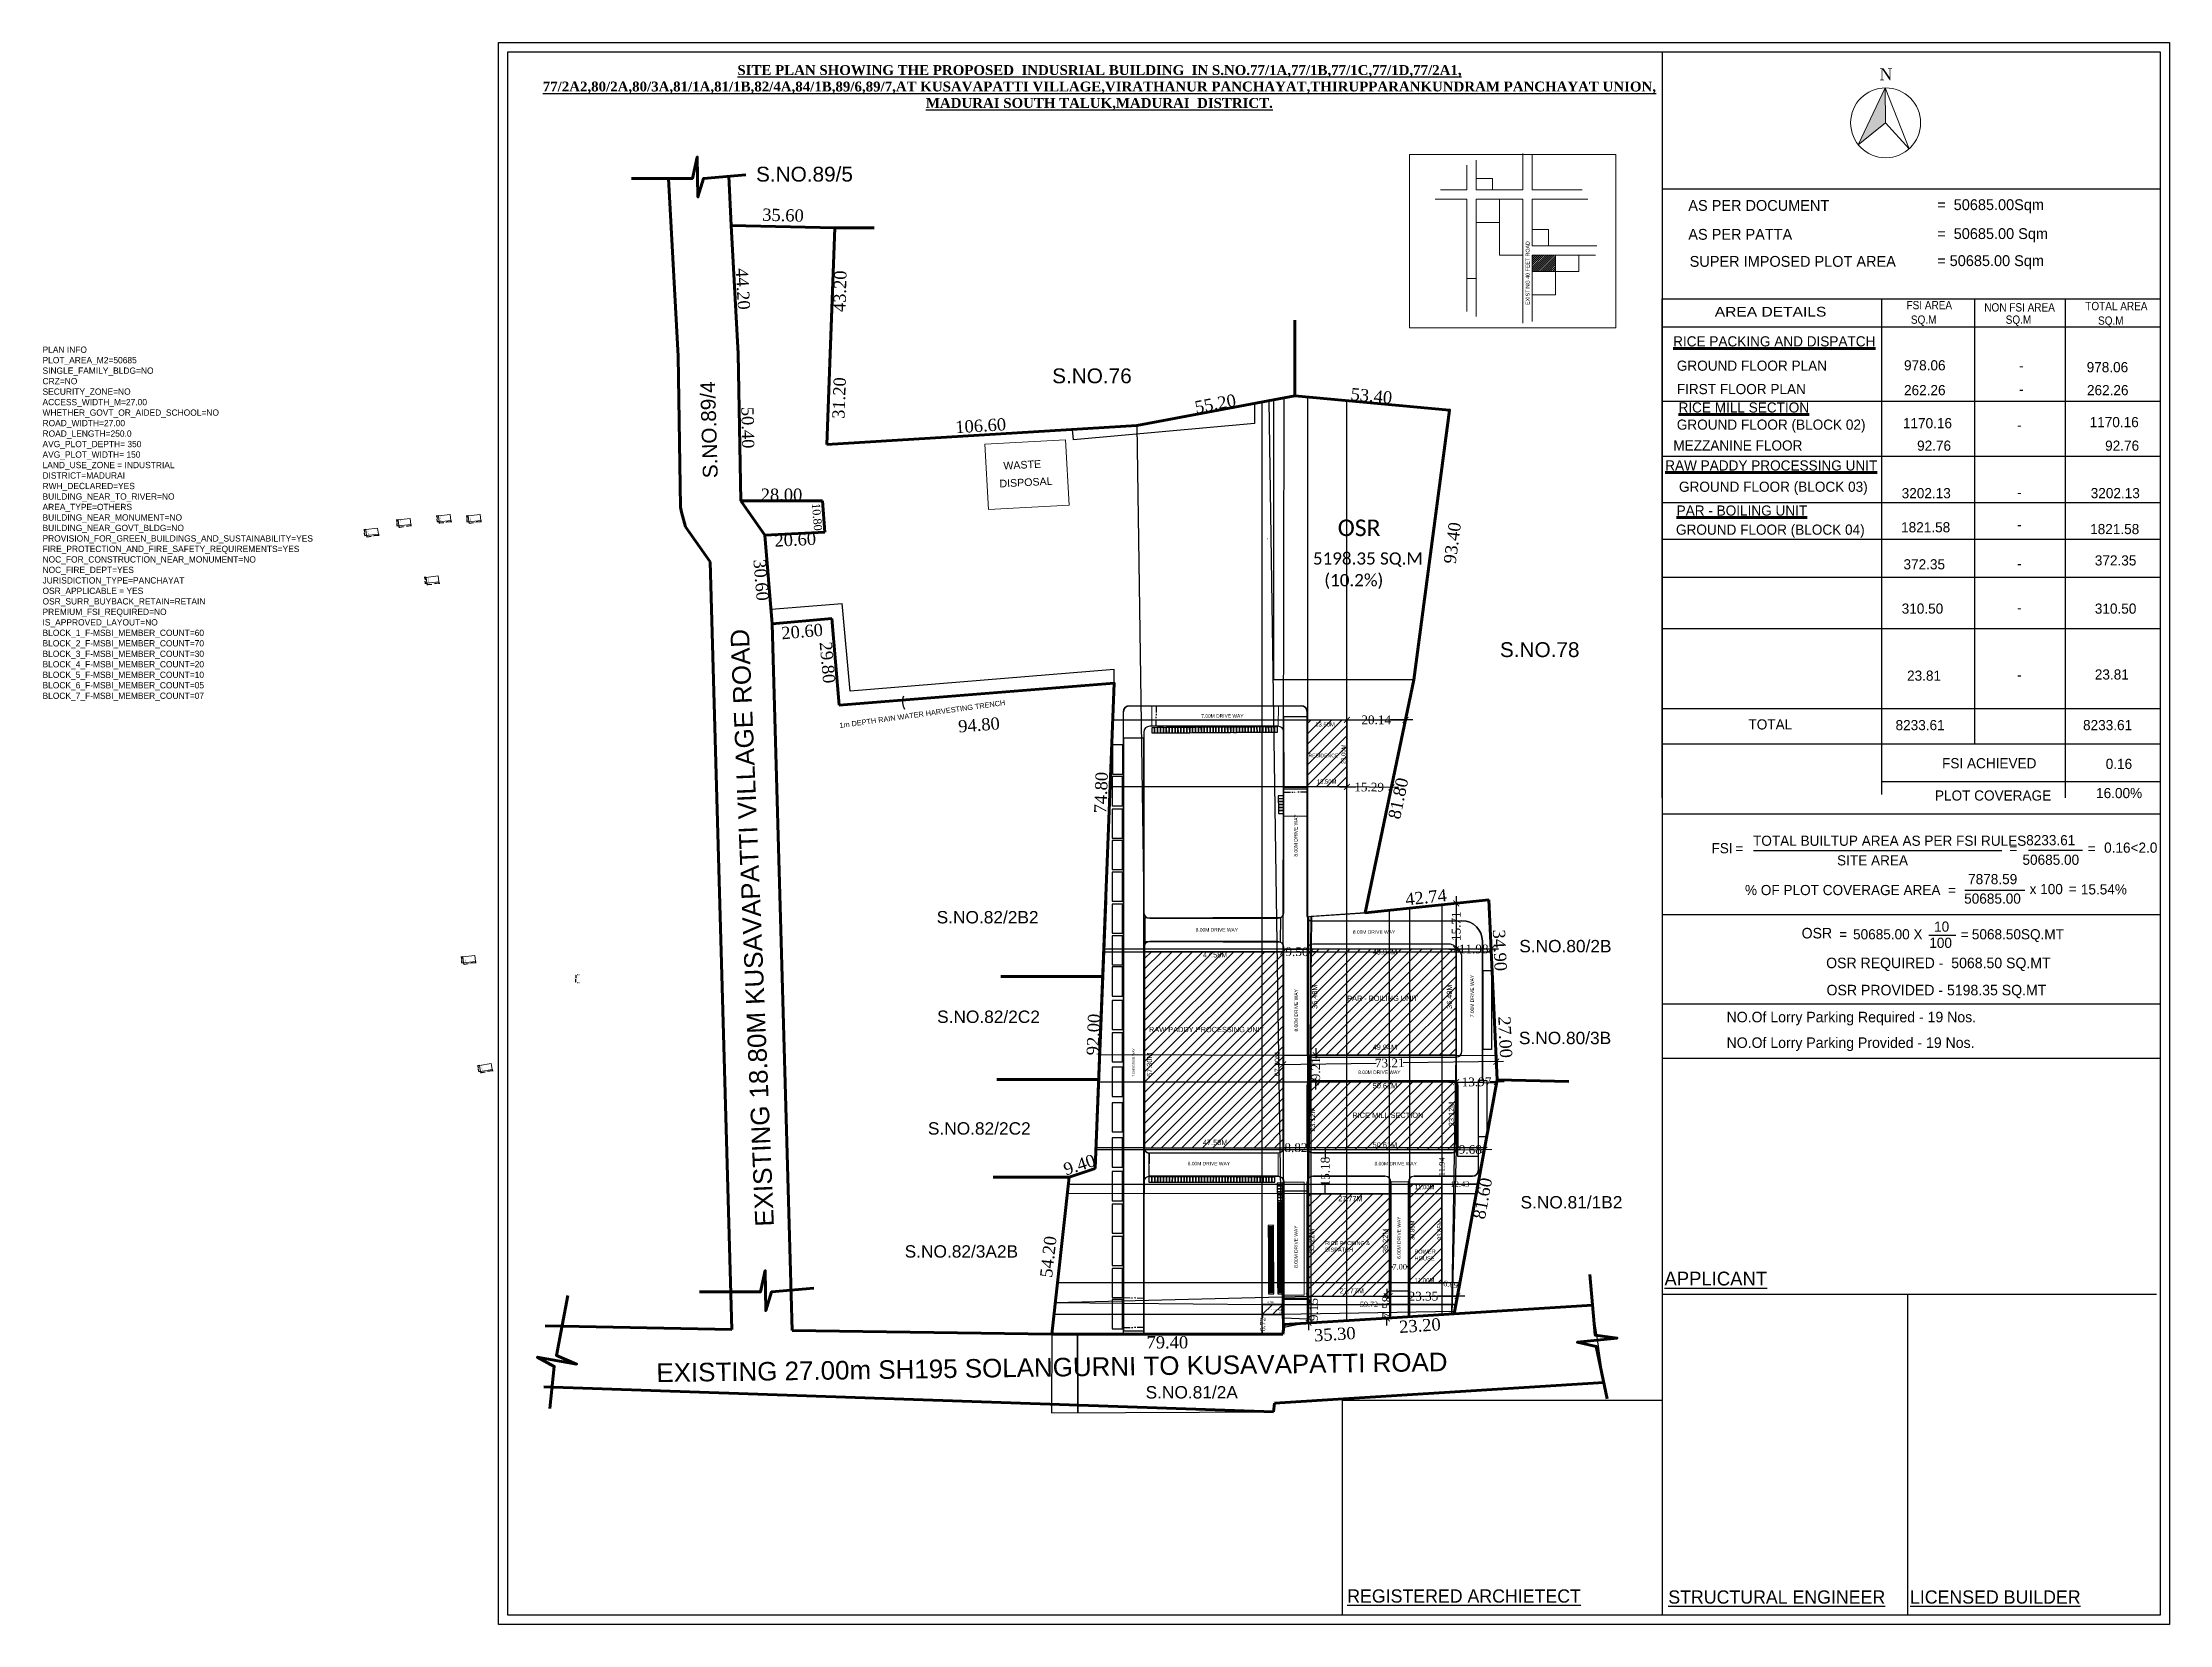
# Model space of a CAD drawing. Header units: metres. Extents: x 1422408 to 2565053, y 3723 to 80428.
# Drawn here: x 2266892 to 2267623, y 3723 to 4266 of the extents above; entities that cross this region are included whole.
import ezdxf

# ---------------------------------------------------------------- set-up
doc = ezdxf.new("R2010")
doc.units = ezdxf.units.M
doc.header["$LTSCALE"] = 3.5
doc.header["$MEASUREMENT"] = 0
doc.linetypes.add('DOT2', pattern=[0.125, 0, -0.125])
doc.linetypes.add('PHANTOM2', pattern=[1.25, 0.625, -0.125, 0.125, -0.125, 0.125, -0.125])
doc.layers.get('0').update_dxf_attribs({"linetype": 'CONTINUOUS'})
doc.layers.get('DEFPOINTS').update_dxf_attribs({"linetype": 'CONTINUOUS'})
for name, color, linetype in [('AISLE_WIDTH_2', 8, 'CONTINUOUS'), ('BLK_1_INTERNAL_VEHICULAR_ACCESS', 161, 'CONTINUOUS'), ('BLK_1_LVL_0_BLDG_FOOT_PRINT', 1, 'CONTINUOUS'), ('BLK_1_LVL_0_FRONT_SETBACK', 2, 'CONTINUOUS'), ('BLK_1_LVL_0_REAR_SETBACK', 11, 'CONTINUOUS'), ('BLK_1_LVL_0_SIDE_SETBACK1', 171, 'CONTINUOUS'), ('BLK_1_LVL_0_SIDE_SETBACK2', 102, 'CONTINUOUS'), ('BLK_2_INTERNAL_VEHICULAR_ACCESS', 161, 'CONTINUOUS'), ('BLK_2_LVL_0_BLDG_FOOT_PRINT', 1, 'CONTINUOUS'), ('BLK_2_LVL_0_FRONT_SETBACK', 2, 'CONTINUOUS'), ('BLK_2_LVL_0_REAR_SETBACK', 11, 'CONTINUOUS'), ('BLK_2_LVL_0_SIDE_SETBACK1', 171, 'CONTINUOUS'), ('BLK_2_LVL_0_SIDE_SETBACK2', 102, 'CONTINUOUS'), ('BLK_3_INTERNAL_VEHICULAR_ACCESS', 161, 'CONTINUOUS'), ('BLK_3_LVL_0_BLDG_FOOT_PRINT', 1, 'CONTINUOUS'), ('BLK_3_LVL_0_FRONT_SETBACK', 2, 'CONTINUOUS'), ('BLK_3_LVL_0_REAR_SETBACK', 11, 'CONTINUOUS'), ('BLK_3_LVL_0_SIDE_SETBACK1', 171, 'CONTINUOUS'), ('BLK_3_LVL_0_SIDE_SETBACK2', 102, 'CONTINUOUS'), ('BLK_4_INTERNAL_VEHICULAR_ACCESS', 161, 'CONTINUOUS'), ('BLK_4_LVL_0_BLDG_FOOT_PRINT', 1, 'CONTINUOUS'), ('BLK_4_LVL_0_FRONT_SETBACK', 2, 'CONTINUOUS'), ('BLK_4_LVL_0_REAR_SETBACK', 11, 'CONTINUOUS'), ('BLK_4_LVL_0_SIDE_SETBACK1', 171, 'CONTINUOUS'), ('BLK_4_LVL_0_SIDE_SETBACK2', 102, 'CONTINUOUS'), ('BLK_5_INTERNAL_VEHICULAR_ACCESS', 161, 'CONTINUOUS'), ('BLK_5_LVL_0_BLDG_FOOT_PRINT', 1, 'CONTINUOUS'), ('BLK_5_LVL_0_FRONT_SETBACK', 2, 'CONTINUOUS'), ('BLK_5_LVL_0_REAR_SETBACK', 11, 'CONTINUOUS'), ('BLK_5_LVL_0_SIDE_SETBACK1', 102, 'CONTINUOUS'), ('BLK_5_LVL_0_SIDE_SETBACK2', 102, 'CONTINUOUS'), ('BLK_5_PLANTATION_GREENSTRIP', 81, 'CONTINUOUS'), ('BLK_6_INTERNAL_VEHICULAR_ACCESS', 161, 'CONTINUOUS'), ('BLK_6_LVL_0_BLDG_FOOT_PRINT', 1, 'CONTINUOUS'), ('BLK_6_LVL_0_FRONT_SETBACK', 2, 'CONTINUOUS'), ('BLK_6_LVL_0_REAR_SETBACK', 11, 'CONTINUOUS'), ('BLK_6_LVL_0_SIDE_SETBACK1', 171, 'CONTINUOUS'), ('BLK_6_LVL_0_SIDE_SETBACK2', 102, 'CONTINUOUS'), ('BLK_6_PLANTATION_GREENSTRIP', 81, 'CONTINUOUS'), ('BLK_7_INTERNAL_VEHICULAR_ACCESS', 161, 'CONTINUOUS'), ('BLK_7_LVL_0_BLDG_FOOT_PRINT', 1, 'CONTINUOUS'), ('BLK_7_LVL_0_FRONT_SETBACK', 2, 'CONTINUOUS'), ('BLK_7_LVL_0_REAR_SETBACK', 11, 'CONTINUOUS'), ('BLK_7_LVL_0_SIDE_SETBACK1', 171, 'CONTINUOUS'), ('BLK_7_LVL_0_SIDE_SETBACK2', 102, 'CONTINUOUS'), ('CYCLE_PARKING', 250, 'CONTINUOUS'), ('DISTANCE_BLK', 238, 'CONTINUOUS'), ('DRIVE_WAY', 255, 'CONTINUOUS'), ('LORRY_PARKING', 2, 'CONTINUOUS'), ('PLOT_BOUNDARY', 70, 'CONTINUOUS'), ('ROAD_WIDTH', 233, 'CONTINUOUS'), ('RWH', 130, 'CONTINUOUS'), ('SUPER_IMPOSED', 5, 'CONTINUOUS'), ('SURRENDER_ROAD_WIDTH', 2, 'CONTINUOUS')]:
    doc.layers.add(name, color=color, linetype=linetype)
for name, color, linetype, lineweight in [('BLK_1_DA_RAMP_1', 1, 'CONTINUOUS', 0), ('BLK_2_DA_RAMP_1', 1, 'CONTINUOUS', 0), ('BLK_3_DA_RAMP_1', 1, 'CONTINUOUS', 0), ('BLK_4_DA_RAMP_1', 1, 'CONTINUOUS', 0), ('BLK_5_DA_RAMP_1', 1, 'CONTINUOUS', 0), ('BLK_6_DA_RAMP_1', 1, 'CONTINUOUS', 0), ('BLK_7_DA_RAMP_1', 1, 'CONTINUOUS', 0), ('ELECTRICAL_ROOM', 7, 'CONTINUOUS', 0), ('FMB_OR_PLR', 70, 'CONTINUOUS', 0), ('LOCATION_PLAN', 7, 'CONTINUOUS', 0), ('NORTH_DIRECTION', 7, 'CONTINUOUS', 0), ('OSR_PLAN', 7, 'CONTINUOUS', 0), ('SPECIAL_PARKING', 175, 'CONTINUOUS', 0), ('TWO_WHEELER_DRIVE_WAY', 6, 'CONTINUOUS', 9), ('WASTE_DISPOSAL', 7, 'CONTINUOUS', 0)]:
    doc.layers.add(name, color=color, linetype=linetype, lineweight=lineweight)
doc.layers.add('PLAN_INFO', color=1, linetype='CONTINUOUS', plot=False)
doc.layers.add('TWO_WHEELER_PARKING', color=2, linetype='CONTINUOUS', plot=False)
doc.styles.add('ANAND', font='times.ttf')
doc.styles.add('ATT', font='swissck.ttf', dxfattribs={"height": 12})
doc.styles.add('BOLD', font='GOTHIC.TTF', dxfattribs={"height": 8.5})
doc.styles.add('NAME', font='times.ttf')
doc.styles.add('ROOM TEXT 10.5', font='swisse.ttf')
doc.styles.add('sar dim', font='GOTHIC.TTF', dxfattribs={"height": 0.75})
doc.styles.add('style1', font='arial.ttf', dxfattribs={"height": 0.28})
doc.styles.add('THIN', font='GOTHIC.TTF', dxfattribs={"height": 1})
doc.styles.add('thin2', font='arial.ttf', dxfattribs={"height": 0.3})
doc.dimstyles.new('Copy of Standard', dxfattribs={"dimscale": 0.7, "dimtxt": 2.35, "dimasz": 0.05, "dimexe": 0.08, "dimexo": 0.0125, "dimgap": 0.05, "dimtad": 0, "dimzin": 0, "dimdsep": 46, "dimtxsty": 'NAME', "dimcen": 0, "dimse1": 1, "dimse2": 1, "dimsd1": 1, "dimsd2": 1, "dimadec": 0, "dimazin": 0, "dimtfac": 1, "dimtofl": 0, "dimtmove": 0, "dimatfit": 3, "dimldrblk": 'CLOSEDBLANK', "dimfxl": 0, "dimtolj": 1, "dimtzin": 0, "dimarcsym": 0})
doc.dimstyles.get("Standard").update_dxf_attribs({"dimtxt": 0.18, "dimasz": 0.18, "dimexe": 0.18, "dimexo": 0.0625, "dimgap": 0.09, "dimtad": 0, "dimtih": 1, "dimtoh": 1, "dimdec": 4, "dimzin": 0, "dimdsep": 46, "dimtxsty": 'Standard', "dimcen": 0.09, "dimadec": 0, "dimazin": 0, "dimtfac": 1, "dimtdec": 4, "dimtofl": 0, "dimtmove": 0, "dimatfit": 3, "dimfxl": 0, "dimtolj": 1, "dimtzin": 0, "dimarcsym": 0})
doc.dimstyles.new('STANDARD$0', dxfattribs={"dimtxt": 0.25, "dimasz": 0.1, "dimexe": 2, "dimexo": 2, "dimgap": 0, "dimtad": 0, "dimzin": 0, "dimdsep": 46, "dimtxsty": 'ANAND', "dimcen": 0.0625, "dimdle": 2.5, "dimse1": 1, "dimse2": 1, "dimclrd": 2, "dimclre": 9, "dimadec": 0, "dimazin": 0, "dimtfac": 1, "dimtix": 1, "dimtofl": 0, "dimtmove": 2, "dimatfit": 3, "dimldrblk": 'OBLIQUE', "dimfxl": 0, "dimtolj": 1, "dimtzin": 0, "dimarcsym": 0})

msp = doc.modelspace()

# ---------------------------------------------------------------- texts
at = {"lineweight": 60, "style": 'THIN'}
for s, height, p in [('AS PER DOCUMENT', 3.7224046, (2267457.40063, 4208.5053)), ('=  50685.00Sqm    ', 3.7224046, (2267542.85097, 4208.75247)), ('AS PER PATTA', 3.7224046, (2267457.40063, 4198.5753)), ('=  50685.00 Sqm    ', 3.7224046, (2267542.85097, 4198.82247)), ('SUPER IMPOSED PLOT AREA', 3.7224046, (2267457.86564, 4189.28523)), ('= 50685.00 Sqm     ', 3.7224046, (2267542.85097, 4189.5324)), ('%%URICE PACKING AND DISPATCH', 3.488031, (2267452.18604, 4161.94714)), ('GROUND FLOOR PLAN', 3.488031, (2267453.44961, 4153.59086)), ('978.06', 3.488031, (2267531.46535, 4153.72393)), ('978.06', 3.488031, (2267594.17131, 4153.09021)), ('FIRST FLOOR PLAN', 3.488031, (2267453.44961, 4145.56574)), ('262.26', 3.488031, (2267531.46535, 4145.19587)), ('-', 3.48803, (2267570.93894, 4153.60891)), ('262.26', 3.488031, (2267594.28262, 4145.19587)), ('%%URICE MILL SECTION', 3.488031, (2267454.03584, 4139.24694)), ('-', 3.48803, (2267570.93894, 4145.552)), ('GROUND FLOOR (BLOCK 02)', 3.488031, (2267453.44961, 4133.35185)), ('1170.16', 3.488031, (2267531.08227, 4133.84945)), ('-', 3.48803, (2267570.25293, 4133.2147)), ('1170.16', 3.488031, (2267595.20013, 4134.21283)), ('MEZZANINE FLOOR ', 3.488031, (2267452.25981, 4126.2056)), ('92.76', 3.488031, (2267535.95474, 4126.12974)), ('92.76', 3.488031, (2267600.52034, 4126.12974)), ('%%URAW PADDY PROCESSING UNIT', 3.488031, (2267449.46286, 4119.33376)), ('GROUND FLOOR (BLOCK 03)', 3.488031, (2267454.20278, 4112.02945)), ('3202.13', 3.488031, (2267530.66325, 4109.81555)), ('-', 3.48803, (2267570.25293, 4110.11174)), ('3202.13', 3.488031, (2267595.57189, 4109.84682)), ('%%UPAR - BOILING UNIT', 3.488031, (2267453.38943, 4103.85537)), ('GROUND FLOOR (BLOCK 04)', 3.488031, (2267453.1662, 4097.2934)), ('1821.58', 3.488031, (2267530.46306, 4098.1153)), ('-', 3.48803, (2267570.25293, 4099.07784)), ('1821.58', 3.488031, (2267595.3717, 4097.4967)), ('372.35', 3.488031, (2267596.97925, 4086.73718)), ('372.35', 3.488031, (2267531.28683, 4085.39623)), ('-', 3.48803, (2267570.25293, 4085.69242)), ('310.50', 3.488031, (2267530.66325, 4070.18605)), ('-', 3.48803, (2267570.25293, 4070.48224)), ('310.50', 3.488031, (2267596.97925, 4070.17521)), ('23.81', 3.488031, (2267532.50838, 4047.16575)), ('-', 3.48803, (2267570.25293, 4047.46194)), ('23.81', 3.488031, (2267596.97925, 4047.57174)), ('TOTAL', 3.488031, (2267478.04977, 4030.42211)), ('8233.61', 3.488031, (2267528.56257, 4030.18706)), ('8233.61', 3.488031, (2267592.93441, 4030.18706)), ('FSI ACHIEVED', 3.488031, (2267544.53234, 4017.09601)), ('0.16', 3.488031, (2267600.7255, 4016.8684)), ('PLOT COVERAGE', 3.488031, (2267542.08584, 4006.01342)), ('16.00%%%', 3.488031, (2267597.40826, 4006.84587)), ('FSI', 3.488031, (2267465.35995, 3987.9189)), ('=', 3.48803, (2267473.59468, 3987.86238)), ('TOTAL BUILTUP AREA AS PER FSI RULES', 3.488031, (2267479.61722, 3990.47866)), ('=', 3.48803, (2267567.66915, 3987.86238)), ('50685.00', 3.488031, (2267572.14273, 3983.94589)), ('8233.61', 3.488031, (2267573.41054, 3990.67352)), ('=', 3.48803, (2267594.50403, 3987.86238)), ('0.16<2.0', 3.488031, (2267600.17104, 3988.10407)), ('SITE AREA', 3.488031, (2267508.47346, 3983.75104)), ('7878.59', 3.488031, (2267553.47501, 3977.30789)), ('% OF PLOT COVERAGE AREA  = ', 3.488031, (2267476.85629, 3973.54841)), ('50685.00', 3.488031, (2267552.12727, 3970.61481)), ('x 100', 3.488031, (2267574.59368, 3973.89359)), ('=', 3.48803, (2267587.97688, 3973.94685)), ('15.54%%%  ', 3.488031, (2267592.18461, 3973.77735)), ('OSR ', 3.613883, (2267496.32099, 3958.6798)), ('=', 3.48803, (2267509.22179, 3958.36025)), ('50685.00 X   ', 3.488031, (2267513.96525, 3958.36025)), (' 100', 3.488031, (2267538.84311, 3955.43442)), (' 10', 3.488031, (2267540.49555, 3960.9958)), ('=', 3.48803, (2267550.90997, 3958.29438)), ('5068.50SQ.MT  ', 3.488031, (2267554.75731, 3958.36025)), ('OSR REQUIRED -  5068.50 SQ.MT', 3.6138829, (2267504.72882, 3948.46236)), ('OSR PROVIDED - 5198.35 SQ.MT', 3.6138829, (2267504.86695, 3939.13378)), ('NO.Of Lorry Parking Required - 19 Nos.', 3.6138829, (2267470.53832, 3929.88573)), ('NO.Of Lorry Parking Provided - 19 Nos.', 3.6138829, (2267470.53832, 3921.08233))]:
    msp.add_text(s, height=height, dxfattribs=at).set_placement(p)
for s, height, style, width, p in [('FSI AREA', 2.853844, 'THIN', 0.9, (2267532.31959, 4174.70982)), ('TOTAL AREA', 2.853844, 'THIN', 0.9, (2267593.69792, 4174.38031)), ('AREA DETAILS', 3.3294841, 'BOLD', 1.2, (2267466.49391, 4172.20342)), ('SQ.M', 2.853844, 'THIN', 0.9, (2267533.83332, 4169.72448)), ('NON FSI AREA', 2.8538435, 'THIN', 0.9, (2267559.02534, 4173.93578)), ('SQ.M', 2.853844, 'THIN', 0.9, (2267566.37307, 4169.72448)), ('SQ.M', 2.853844, 'THIN', 0.9, (2267598.08148, 4169.39497))]:
    msp.add_text(s, height=height, dxfattribs=dict(style=style, width=width)).set_placement(p)
at = {"ltscale": 0.22, "style": 'ROOM TEXT 10.5'}
for s, height, rotation, p in [('1m DEPTH RAIN WATER HARVESTING TRENCH ', 1.8, 7.92242914, (2267166.08383, 4030.89033)), ('23.00M', 1.44, 90, (2267339.75178, 4018.55226)), ('8.00M DRIVE WAY', 1.2, 90, (2267323.22433, 3986.76185)), ('7.00M DRIVE WAY', 1.2, 90, (2267383.76927, 3931.62219)), ('8.00M DRIVE WAY', 1.2, 90, (2267323.34042, 3926.71364)), ('36.48M', 1.8, 90, (2267330.03014, 3934.46885)), ('36.48M', 1.8, 90, (2267376.27734, 3934.46885)), ('7.00M DRIVE WAY', 0.8, 90, (2267267.33562, 3911.24005)), ('67.30M', 1.8, 90, (2267273.29437, 3911.1269)), ('67.30M', 1.8, 90, (2267317.18135, 3911.29941)), ('23.12M', 1.8, 90, (2267329.25067, 3892.32012)), ('23.12M', 1.8, 90, (2267376.97159, 3894.22905)), ('8.00M DRIVE WAY', 1.2, 90, (2267323.27984, 3845.57152)), ('35.22M', 1.8, 90, (2267328.94497, 3850.6519)), ('35.22M', 1.8, 90, (2267354.29175, 3850.6519)), ('6.00M DRIVE WAY', 1.2, 90, (2267358.64455, 3848.64854)), ('33.85M', 1.44, 90, (2267363.38014, 3855.09353)), ('33.85M', 1.44, 90, (2267372.7101, 3855.14132)), ('3.51M', 0.6, 90, (2267317.6256, 3829.95488))]:
    msp.add_text(s, height=height, rotation=rotation, dxfattribs=at).set_placement(p)
for s, height, p in [('7.00M DRIVE WAY', 1.2, (2267290.16258, 4034.48559)), ('13.50M', 1.44, (2267329.3227, 4031.44851)), ('13.50M', 1.44, (2267329.87317, 4011.81755)), ('8.00M DRIVE WAY', 1.2, (2267288.26672, 3961.02963)), ('8.00M DRIVE WAY', 1.2, (2267342.21893, 3960.26624)), ('47.58M', 1.8, (2267290.75813, 3952.14325)), ('49.94M', 1.8, (2267349.03473, 3953.15488)), ('49.94M', 1.8, (2267349.03473, 3920.43202)), ('8.00M DRIVE WAY', 1.2, (2267344.05924, 3912.13729)), ('50.61M', 1.8, (2267349.03473, 3907.20425)), ('47.58M', 1.8, (2267290.75813, 3887.72717)), ('50.61M', 1.8, (2267349.03473, 3886.89124)), ('8.00M DRIVE WAY', 1.2, (2267285.51534, 3880.76553)), ('8.00M DRIVE WAY', 1.2, (2267349.66967, 3880.76553)), ('11.00M', 1.44, (2267363.52188, 3872.57765)), ('27.77M', 1.8, (2267337.18577, 3868.43268)), ('11.00M', 1.44, (2267363.48268, 3840.59802)), ('6.79M', 0.6, (2267312.89973, 3833.42179)), ('27.77M', 1.8, (2267337.67276, 3836.77826))]:
    msp.add_text(s, height=height, dxfattribs=at).set_placement(p)
at = {"ltscale": 0.1, "style": 'ROOM TEXT 10.5'}
for s, p in [('PAR - BOILING UNIT', (2267340.24997, 3937.21214)), ('RAW PADDY PROCESSING UNIT', (2267272.20515, 3926.49297)), ('RICE MILL SECTION', (2267342.05891, 3897.06319))]:
    msp.add_text(s, height=1.8144, dxfattribs=at).set_placement(p)
at = {"style": 'sar dim'}
for s, height, p in [('%%UAPPLICANT', 4.7460659, (2267449.20647, 3839.51661)), ('%%UREGISTERED ARCHIETECT', 4.5562232, (2267340.28898, 3730.61189)), ('%%USTRUCTURAL ENGINEER', 4.5562232, (2267450.53056, 3730.26773)), ('%%ULICENSED BUILDER', 4.5562232, (2267533.52092, 3730.26776))]:
    msp.add_text(s, height=height, dxfattribs=at).set_placement(p)
at = {"color": 50, "ltscale": 0.05, "style": 'ATT'}
msp.add_text('SECURITY ROOM', height=0.36, rotation=0.4003359, dxfattribs=at).set_placement((2267312.69256, 3830.96535))
at = {"insert": (2267048.96614, 4258.53833), "char_height": 3.38800926, "attachment_point": 1, "style": 'thin2'}
msp.add_mtext_dynamic_manual_height_columns('\\A1;{\\fTimes New Roman|b1|i0|c0|p18;\\W9.14977;\\L       \\W1;SITE PLAN SHOWING THE PROPOSED  INDUSRIAL BUILDING  IN S.NO.77/1A,77/1B,77/1C,77/1D,77/2A1,\\P\\W5.89968;  \\W1;77/2A2,80/2A,80/3A,81/1A,81/1B,82/4A,84/1B,89/6,89/7,AT KUSAVAPATTI VILLAGE,VIRATHANUR PANCHAYAT,THIRUPPARANKUNDRAM PANCHAYAT UNION,\\P\\W9.55229;            \\W1;MADURAI SOUTH TALUK,MADURAI  DISTRICT.}', width=403.7350015, gutter_width=2.5, heights=[473.14022], dxfattribs=at)
at = {"lineweight": 60, "ltscale": 0.5, "attachment_point": 1, "style": 'ROOM TEXT 10.5'}
for s, insert, char_height in [('S.NO.89/5', (2267137.30836, 4223.65006), 5.1), ('S.NO.76', (2267238.97939, 4154.40336), 5.1), ('S.NO.78', (2267392.71508, 4060.3851), 5.1), ('S.NO.82/2B2', (2267199.32743, 3968.09078), 4.25), ('S.NO.80/2B', (2267399.35535, 3958.15913), 4.25), ('S.NO.82/2C2', (2267199.47356, 3933.91271), 4.25), ('S.NO.80/3B', (2267399.23842, 3926.62603), 4.25), ('S.NO.82/2C2', (2267196.30299, 3895.56329), 4.25), ('S.NO.81/1B2', (2267399.78616, 3870.21277), 4.25), ('S.NO.82/3A2B', (2267188.3428, 3853.33352), 4.25), ('S.NO.81/2A', (2267271.06326, 3804.95915), 4.25)]:
    msp.add_mtext_dynamic_manual_height_columns(s, width=24.2129338, gutter_width=42.5, heights=[0], dxfattribs=dict(at, insert=insert, char_height=char_height))
for s, width, insert, char_height, rotation in [('S.NO.89/4', 24.2129338, (2267119.0768, 4116.6183), 5.1, 91.67311876), ('WASTE ', 24.2129338, (2267222.15088, 4122.27426), 2.6112, 2.94293329), ('DISPOSAL ', 24.2129338, (2267220.80851, 4116.13123), 2.6112, 2.94293329), ('EXISTING 18.80M KUSAVAPATTI VILLAGE ROAD', 288.3383208, (2267137.08409, 3859.60628), 6.375, 92.40820796), ('EXISTING 27.00m SH195 SOLANGURNI TO KUSAVAPATTI ROAD', 382.2465563, (2267103.02806, 3812.72543), 6.375, 0.79746447)]:
    msp.add_mtext_dynamic_manual_height_columns(s, width=width, gutter_width=42.5, heights=[0], dxfattribs=dict(at, insert=insert, char_height=char_height, rotation=rotation))
at = {"lineweight": 20, "attachment_point": 1}
for s, insert, char_height, width in [('\\A1;{\\fCalibri|b0|i0|c0|p34;OSR}', (2267337.01825, 4102.50045), 5.6778374, 16.9499864), ('\\A1;{\\fCalibri|b0|i0|c0|p34;5198.35 SQ.M}', (2267328.51275, 4091.2428), 4.2, 66.2533233), ('\\A1;{\\fCalibri|b0|i0|c0|p34;(10.2%)}', (2267332.42269, 4083.78811), 4.2, 66.2533233)]:
    msp.add_mtext(s, dxfattribs=dict(at, insert=insert, char_height=char_height, width=width))
at = {"ltscale": 0.05, "attachment_point": 1, "style": 'ROOM TEXT 10.5'}
for s, insert, char_height, width in [('RESIDENCE', (2267326.96481, 4022.09823), 1.26, 14.8363083), ('RICE PACKING & \\PDISPATCH', (2267332.67699, 3854.74631), 1.3608, 28.4921525), ('POWER\\PHOUSE', (2267363.38321, 3851.83142), 1.386, 16.3199391)]:
    msp.add_mtext(s, dxfattribs=dict(at, insert=insert, char_height=char_height, width=width))
at = {"layer": 'BLK_1_DA_RAMP_1', "color": 7, "insert": (2267043.27189, 3914.15318), "char_height": 0.2, "width": 2.4, "attachment_point": 2, "rotation": 279.68051374}
msp.add_mtext('SLOPE=1IN12', dxfattribs=at)
at = {"layer": 'BLK_2_DA_RAMP_1', "color": 7, "insert": (2267037.54309, 3951.43118), "char_height": 0.2, "width": 2.4, "attachment_point": 2, "rotation": 276.59845958}
msp.add_mtext('SLOPE=1IN12', dxfattribs=at)
at = {"layer": 'BLK_3_DA_RAMP_1', "color": 7, "insert": (2267024.98275, 4081.7308), "char_height": 0.2, "width": 2.4, "attachment_point": 2, "rotation": 276.59845958}
msp.add_mtext('SLOPE=1IN12', dxfattribs=at)
at = {"layer": 'BLK_4_DA_RAMP_1', "color": 7, "insert": (2267004.21129, 4098.16074), "char_height": 0.2, "width": 2.4, "attachment_point": 2, "rotation": 276.59845958}
msp.add_mtext('SLOPE=1IN12', dxfattribs=at)
at = {"layer": 'BLK_5_DA_RAMP_1', "color": 7, "insert": (2267015.3496, 4101.44138), "char_height": 0.2, "width": 2.4, "attachment_point": 2, "rotation": 276.59845958}
msp.add_mtext('SLOPE=1IN12', dxfattribs=at)
at = {"layer": 'BLK_6_DA_RAMP_1', "color": 7, "insert": (2267029.1377, 4102.87193), "char_height": 0.2, "width": 2.4, "attachment_point": 2, "rotation": 276.59845958}
msp.add_mtext('SLOPE=1IN12', dxfattribs=at)
at = {"layer": 'BLK_7_DA_RAMP_1', "color": 7, "insert": (2267039.38039, 4102.85425), "char_height": 0.2, "width": 2.4, "attachment_point": 2, "rotation": 276.59845958}
msp.add_mtext('SLOPE=1IN12', dxfattribs=at)
at = {"layer": 'LOCATION_PLAN', "style": 'sar dim'}
msp.add_text('EXISTING 40 FEET ROAD', height=1.3130179, rotation=90, dxfattribs=at).set_placement((2267402.89104, 4176.21399))
at = {"layer": 'NORTH_DIRECTION', "lineweight": 25, "insert": (2267523.05476, 4257.41976), "char_height": 4.053888, "attachment_point": 1, "rotation": 359.96798402, "style": 'style1'}
msp.add_mtext_dynamic_manual_height_columns('{\\fTimes New Roman|b0|i0|c0|p18;N}', width=35.6239018, gutter_width=1000, heights=[0], dxfattribs=at)
at = {"layer": 'PLAN_INFO', "insert": (2266892.3136, 4161.91552), "char_height": 2.16, "width": 88.3137849, "attachment_point": 1}
msp.add_mtext('PLAN INFO\\PPLOT_AREA_M2=50685\\PSINGLE_FAMILY_BLDG=NO\\PCRZ=NO\\PSECURITY_ZONE=NO\\PACCESS_WIDTH_M=27.00\\PWHETHER_GOVT_OR_AIDED_SCHOOL=NO\\PROAD_WIDTH=27.00\\PROAD_LENGTH=250.0\\PAVG_PLOT_DEPTH= 350\\PAVG_PLOT_WIDTH= 150\\PLAND_USE_ZONE = INDUSTRIAL\\PDISTRICT=MADURAI\\PRWH_DECLARED=YES\\PBUILDING_NEAR_TO_RIVER=NO\\PAREA_TYPE=OTHERS\\PBUILDING_NEAR_MONUMENT=NO\\PBUILDING_NEAR_GOVT_BLDG=NO\\PPROVISION_FOR_GREEN_BUILDINGS_AND_SUSTAINABILITY=YES\\PFIRE_PROTECTION_AND_FIRE_SAFETY_REQUIREMENTS=YES\\PNOC_FOR_CONSTRUCTION_NEAR_MONUMENT=NO\\PNOC_FIRE_DEPT=YES\\PJURISDICTION_TYPE=PANCHAYAT\\POSR_APPLICABLE = YES\\POSR_SURR_BUYBACK_RETAIN=RETAIN\\PPREMIUM_FSI_REQUIRED=NO{\\Fstandard|c0;\\P}IS_APPROVED_LAYOUT=NO{\\Fstandard|c0;\\P}BLOCK_1_F-MSBI_MEMBER_COUNT=60\\PBLOCK_2_F-MSBI_MEMBER_COUNT=70\\PBLOCK_3_F-MSBI_MEMBER_COUNT=30\\PBLOCK_4_F-MSBI_MEMBER_COUNT=20\\PBLOCK_5_F-MSBI_MEMBER_COUNT=10\\PBLOCK_6_F-MSBI_MEMBER_COUNT=05\\PBLOCK_7_F-MSBI_MEMBER_COUNT=07', dxfattribs=at)

# ---------------------------------------------------------------- blocks, each defined once
blk = doc.blocks.new('*D647')
at = {"layer": 'DEFPOINTS', "color": 0, "ltscale": 0.5}
for p in [(2267254.99, 3971.65), (2267257.37, 3971.55), (2267253.76, 3879.62)]:
    blk.add_point(p, dxfattribs=at)
at = {"color": 0, "lineweight": 70, "ltscale": 0.5, "insert": (2267253.18, 3925.68), "char_height": 4.2, "attachment_point": 5, "rotation": 87.7483, "style": 'NAME'}
blk.add_mtext('\\A1;92.00', dxfattribs=at)
blk = doc.blocks.new('_ClosedBlank')
at = {"color": 0, "linetype": 'ByBlock', "lineweight": -2}
for p, q in [((-1, 0), (0, 0)), ((0, 0), (-1, 0)), ((-1, 0), (-1, 0))]:
    blk.add_line(p, q, dxfattribs=at)
blk = doc.blocks.new('*D697')
at = {"layer": 'DEFPOINTS', "color": 0, "ltscale": 0.5}
for p in [(2267353.88, 3828.24), (2267377.03, 3829.82), (2267377.26, 3826.54)]:
    blk.add_point(p, dxfattribs=at)
at = {"color": 0, "lineweight": 70, "ltscale": 0.5, "insert": (2267365.25, 3825.72), "char_height": 4.2, "attachment_point": 5, "rotation": 3.91704, "style": 'NAME'}
blk.add_mtext('\\A1;23.20', dxfattribs=at)
blk = doc.blocks.new('*D648')
at = {"layer": 'DEFPOINTS', "color": 0, "ltscale": 0.5}
for p in [(2267391.79, 3910.08), (2267394.19, 3909.64), (2267377.03, 3829.82)]:
    blk.add_point(p, dxfattribs=at)
at = {"color": 0, "lineweight": 70, "ltscale": 0.5, "insert": (2267386.8, 3869.42), "char_height": 4.2, "attachment_point": 5, "rotation": 79.58238, "style": 'NAME'}
blk.add_mtext('\\A1;81.60', dxfattribs=at)
blk = doc.blocks.new('*D649')
at = {"layer": 'DEFPOINTS', "color": 0, "ltscale": 0.5}
for p in [(2267390.53, 3937.05), (2267393.94, 3937.21), (2267391.79, 3910.08)]:
    blk.add_point(p, dxfattribs=at)
at = {"color": 0, "lineweight": 70, "ltscale": 0.5, "insert": (2267394.52, 3924.78), "char_height": 4.2, "attachment_point": 5, "rotation": 272.65809, "style": 'NAME'}
blk.add_mtext('\\A1;27.00', dxfattribs=at)
blk = doc.blocks.new('*D650')
at = {"layer": 'DEFPOINTS', "color": 0, "ltscale": 0.5}
for p in [(2267353.88, 3828.24), (2267318.65, 3826.17), (2267354.14, 3823.83)]:
    blk.add_point(p, dxfattribs=at)
at = {"color": 0, "lineweight": 70, "ltscale": 0.5, "insert": (2267336.03, 3822.76), "char_height": 4.2, "attachment_point": 5, "rotation": 3.3572, "style": 'NAME'}
blk.add_mtext('\\A1;35.30', dxfattribs=at)
blk = doc.blocks.new('*D651')
at = {"layer": 'DEFPOINTS', "color": 0, "ltscale": 0.5}
for p in [(2267128.92, 4207.47), (2267128.82, 4203.63), (2267164.4, 4202.66)]:
    blk.add_point(p, dxfattribs=at)
at = {"color": 0, "lineweight": 70, "ltscale": 0.5, "insert": (2267146.57, 4206.99), "char_height": 4.2, "attachment_point": 5, "rotation": 358.44556, "style": 'NAME'}
blk.add_mtext('\\A1;35.60', dxfattribs=at)
blk = doc.blocks.new('*D652')
at = {"layer": 'DEFPOINTS', "color": 0, "ltscale": 0.5}
for p in [(2267128.82, 4203.63), (2267131.2, 4159.49), (2267133.96, 4159.64)]:
    blk.add_point(p, dxfattribs=at)
at = {"color": 0, "lineweight": 70, "ltscale": 0.5, "insert": (2267132.77, 4181.71), "char_height": 4.2, "attachment_point": 5, "rotation": 273.08753, "style": 'NAME'}
blk.add_mtext('\\A1;44.20', dxfattribs=at)
blk = doc.blocks.new('*D653')
at = {"layer": 'DEFPOINTS', "color": 0, "ltscale": 0.5}
for p in [(2267163.97, 4202.68), (2267166.74, 4202.6), (2267162.8, 4159.49)]:
    blk.add_point(p, dxfattribs=at)
at = {"color": 0, "lineweight": 70, "ltscale": 0.5, "insert": (2267166.15, 4180.89), "char_height": 4.2, "attachment_point": 5, "rotation": 88.44556, "style": 'NAME'}
blk.add_mtext('\\A1;43.20', dxfattribs=at)
blk = doc.blocks.new('*D654')
at = {"layer": 'DEFPOINTS', "color": 0, "ltscale": 0.5}
for p in [(2267131.2, 4159.37), (2267132.07, 4108.98), (2267134.88, 4109.03)]:
    blk.add_point(p, dxfattribs=at)
at = {"color": 0, "lineweight": 70, "ltscale": 0.5, "insert": (2267134.45, 4134.08), "char_height": 4.2, "attachment_point": 5, "rotation": 270.9952, "style": 'NAME'}
blk.add_mtext('\\A1;50.40', dxfattribs=at)
blk = doc.blocks.new('*D698')
at = {"layer": 'DEFPOINTS', "color": 0, "ltscale": 0.5}
for p in [(2267132.07, 4110.99), (2267132.07, 4108.98), (2267160.07, 4108.98)]:
    blk.add_point(p, dxfattribs=at)
at = {"color": 0, "lineweight": 70, "ltscale": 0.5, "insert": (2267146.05, 4110.99), "char_height": 4.2, "attachment_point": 5, "style": 'NAME'}
blk.add_mtext('\\A1;28.00', dxfattribs=at)
blk = doc.blocks.new('*D655')
at = {"layer": 'DEFPOINTS', "color": 0, "ltscale": 0.5}
for p in [(2267162.8, 4159.49), (2267166.43, 4159.36), (2267161.64, 4128.31)]:
    blk.add_point(p, dxfattribs=at)
at = {"color": 0, "lineweight": 70, "ltscale": 0.5, "insert": (2267165.87, 4144.23), "char_height": 4.2, "attachment_point": 5, "rotation": 87.86919, "style": 'NAME'}
blk.add_mtext('\\A1;31.20', dxfattribs=at)
blk = doc.blocks.new('*D699')
at = {"layer": 'DEFPOINTS', "color": 0, "ltscale": 0.5}
for p in [(2267267.85, 4137.96), (2267268.04, 4134.77), (2267161.64, 4128.31)]:
    blk.add_point(p, dxfattribs=at)
at = {"color": 0, "lineweight": 70, "ltscale": 0.5, "insert": (2267214.43, 4134.71), "char_height": 4.2, "attachment_point": 5, "rotation": 3.47148, "style": 'NAME'}
blk.add_mtext('\\A1;106.60', dxfattribs=at)
blk = doc.blocks.new('*D700')
at = {"layer": 'DEFPOINTS', "color": 0, "ltscale": 0.5}
for p in [(2267244.84, 3876.66), (2267234.77, 3823.25), (2267238.82, 3822.8)]:
    blk.add_point(p, dxfattribs=at)
at = {"color": 0, "lineweight": 70, "ltscale": 0.5, "insert": (2267237.69, 3849.37), "char_height": 4.2, "attachment_point": 5, "rotation": 83.62696, "style": 'NAME'}
blk.add_mtext('\\A1;54.20', dxfattribs=at)
blk = doc.blocks.new('*D701')
at = {"layer": 'DEFPOINTS', "color": 0, "ltscale": 0.5}
for p in [(2267252.82, 3882.44), (2267253.76, 3879.62), (2267244.84, 3876.66)]:
    blk.add_point(p, dxfattribs=at)
at = {"color": 0, "lineweight": 70, "ltscale": 0.5, "insert": (2267248.36, 3880.96), "char_height": 4.2, "attachment_point": 5, "rotation": 18.37312, "style": 'NAME'}
blk.add_mtext('\\A1;9.40', dxfattribs=at)
blk = doc.blocks.new('*D656')
at = {"layer": 'DEFPOINTS', "color": 0, "ltscale": 0.5}
for p in [(2267321.85, 4147.32), (2267322.28, 4145.01), (2267268.04, 4134.77)]:
    blk.add_point(p, dxfattribs=at)
at = {"color": 0, "lineweight": 70, "ltscale": 0.5, "insert": (2267295.01, 4142.25), "char_height": 4.2, "attachment_point": 5, "rotation": 10.69147, "style": 'NAME'}
blk.add_mtext('\\A1;55.20', dxfattribs=at)
blk = doc.blocks.new('*D657')
at = {"layer": 'DEFPOINTS', "color": 0, "ltscale": 0.5}
for p in [(2267322.28, 4145.01), (2267375.67, 4142.43), (2267375.46, 4140.08)]:
    blk.add_point(p, dxfattribs=at)
at = {"color": 0, "lineweight": 70, "ltscale": 0.5, "insert": (2267348.6, 4144.94), "char_height": 4.2, "attachment_point": 5, "rotation": 354.70677, "style": 'NAME'}
blk.add_mtext('\\A1;53.40', dxfattribs=at)
blk = doc.blocks.new('*D658')
at = {"layer": 'DEFPOINTS', "color": 0, "ltscale": 0.5}
for p in [(2267375.46, 4140.08), (2267363.2, 4047.49), (2267370.07, 4046.58)]:
    blk.add_point(p, dxfattribs=at)
at = {"color": 0, "lineweight": 70, "ltscale": 0.5, "insert": (2267376.41, 4094.48), "char_height": 4.2, "attachment_point": 5, "rotation": 82.46232, "style": 'NAME'}
blk.add_mtext('\\A1;93.40', dxfattribs=at)
blk = doc.blocks.new('*D659')
at = {"layer": 'DEFPOINTS', "color": 0, "ltscale": 0.5}
for p in [(2267363.2, 4047.49), (2267346.41, 3967.43), (2267349.47, 3966.79)]:
    blk.add_point(p, dxfattribs=at)
at = {"color": 0, "lineweight": 70, "ltscale": 0.5, "insert": (2267357.85, 4006.76), "char_height": 4.2, "attachment_point": 5, "rotation": 78.15492, "style": 'NAME'}
blk.add_mtext('\\A1;81.80', dxfattribs=at)
blk = doc.blocks.new('*D660')
at = {"layer": 'DEFPOINTS', "color": 0, "ltscale": 0.5}
for p in [(2267257.27, 4046.42), (2267260.31, 4046.3), (2267257.37, 3971.55)]:
    blk.add_point(p, dxfattribs=at)
at = {"color": 0, "lineweight": 70, "ltscale": 0.5, "insert": (2267255.78, 4008.73), "char_height": 4.2, "attachment_point": 5, "rotation": 87.7483, "style": 'NAME'}
blk.add_mtext('\\A1;74.80', dxfattribs=at)
blk = doc.blocks.new('*D702')
at = {"layer": 'DEFPOINTS', "color": 0, "ltscale": 0.5}
for p in [(2267163.38, 4068.51), (2267142.86, 4066.69), (2267143.17, 4063.16)]:
    blk.add_point(p, dxfattribs=at)
at = {"color": 0, "lineweight": 70, "ltscale": 0.5, "insert": (2267153.13, 4064.04), "char_height": 4.2, "attachment_point": 5, "rotation": 5.07363, "style": 'NAME'}
blk.add_mtext('\\A1;20.60', dxfattribs=at)
blk = doc.blocks.new('*D661')
at = {"layer": 'DEFPOINTS', "color": 0, "ltscale": 0.5}
for p in [(2267137.78, 4096.98), (2267140.38, 4097.19), (2267142.86, 4066.69)]:
    blk.add_point(p, dxfattribs=at)
at = {"color": 0, "lineweight": 70, "ltscale": 0.5, "insert": (2267139.02, 4081.73), "char_height": 4.2, "attachment_point": 5, "rotation": 274.65321, "style": 'NAME'}
blk.add_mtext('\\A1;30.60', dxfattribs=at)
blk = doc.blocks.new('*D662')
at = {"layer": 'DEFPOINTS', "color": 0, "ltscale": 0.5}
for p in [(2267157.78, 4108.79), (2267160.07, 4108.98), (2267160.95, 4098.21)]:
    blk.add_point(p, dxfattribs=at)
at = {"color": 0, "lineweight": 60, "ltscale": 0.5, "insert": (2267158.22, 4103.41), "char_height": 2.8, "attachment_point": 5, "rotation": 274.67179, "style": 'NAME'}
blk.add_mtext('\\A1;10.80', dxfattribs=at)
blk = doc.blocks.new('*D663')
at = {"layer": 'DEFPOINTS', "color": 0, "ltscale": 0.5}
for p in [(2267260.31, 4046.3), (2267165.81, 4038.81), (2267261.15, 4035.72)]:
    blk.add_point(p, dxfattribs=at)
at = {"color": 0, "lineweight": 70, "ltscale": 0.5, "insert": (2267213.85, 4031.98), "char_height": 4.2, "attachment_point": 5, "rotation": 4.52773, "style": 'NAME'}
blk.add_mtext('\\A1;94.80', dxfattribs=at)
blk = doc.blocks.new('*D664')
at = {"layer": 'DEFPOINTS', "color": 0, "ltscale": 0.5}
for p in [(2267160.48, 4068.26), (2267163.17, 4068.49), (2267165.81, 4038.81)]:
    blk.add_point(p, dxfattribs=at)
at = {"color": 0, "lineweight": 70, "ltscale": 0.5, "insert": (2267161.8, 4053.41), "char_height": 4.2, "attachment_point": 5, "rotation": 275.07363, "style": 'NAME'}
blk.add_mtext('\\A1;29.80', dxfattribs=at)
blk = doc.blocks.new('*D665')
at = {"layer": 'DEFPOINTS', "color": 0, "ltscale": 0.5}
for p in [(2267140.38, 4097.19), (2267160.95, 4098.21), (2267161.06, 4096.07)]:
    blk.add_point(p, dxfattribs=at)
at = {"color": 0, "lineweight": 70, "ltscale": 0.5, "insert": (2267150.77, 4095.56), "char_height": 4.2, "attachment_point": 5, "rotation": 2.84822, "style": 'NAME'}
blk.add_mtext('\\A1;20.60', dxfattribs=at)
blk = doc.blocks.new('*D666')
at = {"layer": 'DEFPOINTS', "color": 0, "ltscale": 0.5}
for p in [(2267388.59, 3975.01), (2267346.41, 3967.43), (2267388.92, 3971.9)]:
    blk.add_point(p, dxfattribs=at)
at = {"color": 0, "lineweight": 70, "ltscale": 0.5, "insert": (2267367.34, 3972.78), "char_height": 4.2, "attachment_point": 5, "rotation": 5.99833, "style": 'NAME'}
blk.add_mtext('\\A1;42.74', dxfattribs=at)
blk = doc.blocks.new('*D667')
at = {"layer": 'DEFPOINTS', "color": 0, "ltscale": 0.5}
for p in [(2267388.92, 3971.9), (2267390.53, 3937.05), (2267393.47, 3937.19)]:
    blk.add_point(p, dxfattribs=at)
at = {"color": 0, "lineweight": 70, "ltscale": 0.5, "insert": (2267392.66, 3954.61), "char_height": 4.2, "attachment_point": 5, "rotation": 272.65809, "style": 'NAME'}
blk.add_mtext('\\A1;34.90', dxfattribs=at)
blk = doc.blocks.new('*D668')
at = {"layer": 'DEFPOINTS', "color": 0, "ltscale": 0.5}
for p in [(2267238.82, 3822.8), (2267318.23, 3822.8), (2267318.23, 3819.97)]:
    blk.add_point(p, dxfattribs=at)
at = {"color": 0, "lineweight": 70, "ltscale": 0.5, "insert": (2267278.53, 3819.97), "char_height": 4.2, "attachment_point": 5, "style": 'NAME'}
blk.add_mtext('\\A1;79.40', dxfattribs=at)
blk = doc.blocks.new('_ArchTick')
at = {"color": 0, "linetype": 'ByBlock', "const_width": 0.15}
blk.add_lwpolyline([(-0.5, -0.5), (0.5, 0.5)], dxfattribs=at)
blk = doc.blocks.new('*D669')
at = {"color": 2, "lineweight": -2}
for p, q in [((2267353.9, 3838.31), (2267353.9, 3835.69)), ((2267353.9, 3825.74), (2267353.9, 3828.36))]:
    blk.add_line(p, q, dxfattribs=at)
at = {"layer": 'DEFPOINTS', "color": 0}
for p in [(2267353.9, 3835.81), (2267353.9, 3828.24), (2267353.9, 3828.24)]:
    blk.add_point(p, dxfattribs=at)
at = {"color": 2, "lineweight": -2, "xscale": 2, "yscale": 2, "zscale": 2}
for p, rotation in [((2267353.9, 3835.81), 90), ((2267353.9, 3828.24), 270)]:
    blk.add_blockref('_ArchTick', p, dxfattribs=dict(at, rotation=rotation))
at = {"color": 0, "lineweight": -2, "insert": (2267353.9, 3832.03), "char_height": 3, "attachment_point": 5, "rotation": 90, "style": 'ANAND'}
blk.add_mtext('\\A1;7.58', dxfattribs=at)
blk = doc.blocks.new('_Oblique')
at = {"color": 0, "linetype": 'ByBlock', "lineweight": -2}
blk.add_line((-0.5, -0.5), (0.5, 0.5), dxfattribs=at)
blk = doc.blocks.new('*D670')
at = {"color": 2, "lineweight": -2}
for p, q in [((2267352.29, 3835.81), (2267361.67, 3835.81)), ((2267380.63, 3835.81), (2267371.25, 3835.81))]:
    blk.add_line(p, q, dxfattribs=at)
at = {"layer": 'DEFPOINTS', "color": 0}
for p in [(2267354.79, 3835.81), (2267378.13, 3835.81), (2267378.13, 3835.81)]:
    blk.add_point(p, dxfattribs=at)
at = {"color": 2, "lineweight": -2, "xscale": 2, "yscale": 2, "zscale": 2, "rotation": 180}
blk.add_blockref('_ArchTick', (2267354.79, 3835.81), dxfattribs=at)
at = {"color": 2, "lineweight": -2, "xscale": 2, "yscale": 2, "zscale": 2}
blk.add_blockref('_ArchTick', (2267378.13, 3835.81), dxfattribs=at)
at = {"color": 0, "lineweight": -2, "insert": (2267366.46, 3835.81), "char_height": 3, "attachment_point": 5, "style": 'ANAND'}
blk.add_mtext('\\A1;23.35', dxfattribs=at)
blk = doc.blocks.new('*D671')
at = {"color": 2, "lineweight": -2}
for p, q in [((2267375.22, 3955.02), (2267379.11, 3955.02)), ((2267392.2, 3955.02), (2267388.3, 3955.02))]:
    blk.add_line(p, q, dxfattribs=at)
at = {"layer": 'DEFPOINTS', "color": 0}
for p in [(2267377.72, 3955.02), (2267389.7, 3955.02), (2267389.7, 3955.02)]:
    blk.add_point(p, dxfattribs=at)
at = {"color": 2, "lineweight": -2, "xscale": 2, "yscale": 2, "zscale": 2, "rotation": 180}
blk.add_blockref('_ArchTick', (2267377.72, 3955.02), dxfattribs=at)
at = {"color": 2, "lineweight": -2, "xscale": 2, "yscale": 2, "zscale": 2}
blk.add_blockref('_ArchTick', (2267389.7, 3955.02), dxfattribs=at)
at = {"color": 0, "lineweight": -2, "insert": (2267383.71, 3955.02), "char_height": 3, "attachment_point": 5, "style": 'ANAND'}
blk.add_mtext('\\A1;11.98', dxfattribs=at)
blk = doc.blocks.new('*D672')
at = {"color": 2, "lineweight": -2}
for p, q in [((2267377.72, 3973.22), (2267377.72, 3967.32)), ((2267377.72, 3952.52), (2267377.72, 3958.42))]:
    blk.add_line(p, q, dxfattribs=at)
at = {"layer": 'DEFPOINTS', "color": 0}
for p in [(2267377.72, 3970.72), (2267377.72, 3970.72), (2267377.72, 3955.02)]:
    blk.add_point(p, dxfattribs=at)
at = {"color": 2, "lineweight": -2, "xscale": 2, "yscale": 2, "zscale": 2}
for p, rotation in [((2267377.72, 3970.72), 90), ((2267377.72, 3955.02), 270)]:
    blk.add_blockref('_ArchTick', p, dxfattribs=dict(at, rotation=rotation))
at = {"color": 0, "lineweight": -2, "insert": (2267377.72, 3962.87), "char_height": 3, "attachment_point": 5, "rotation": 90, "style": 'ANAND'}
blk.add_mtext('\\A1;15.71', dxfattribs=at)
blk = doc.blocks.new('*D673')
at = {"color": 2, "lineweight": -2}
for p, q in [((2267337.67, 4033.7), (2267345.38, 4033.7)), ((2267362.81, 4033.7), (2267355.1, 4033.7))]:
    blk.add_line(p, q, dxfattribs=at)
at = {"layer": 'DEFPOINTS', "color": 0}
for p in [(2267340.17, 4033.7), (2267360.31, 4033.7), (2267360.31, 4033.7)]:
    blk.add_point(p, dxfattribs=at)
at = {"color": 2, "lineweight": -2, "xscale": 2, "yscale": 2, "zscale": 2, "rotation": 180}
blk.add_blockref('_ArchTick', (2267340.17, 4033.7), dxfattribs=at)
at = {"color": 2, "lineweight": -2, "xscale": 2, "yscale": 2, "zscale": 2}
blk.add_blockref('_ArchTick', (2267360.31, 4033.7), dxfattribs=at)
at = {"color": 0, "lineweight": -2, "insert": (2267350.24, 4033.7), "char_height": 3, "attachment_point": 5, "style": 'ANAND'}
blk.add_mtext('\\A1;20.14', dxfattribs=at)
blk = doc.blocks.new('*D686')
at = {"layer": 'DEFPOINTS', "color": 0, "ltscale": 0.05}
for p in [(2267313.17, 4143.88), (2267314.94, 4143.88), (2267314.94, 4047.49)]:
    blk.add_point(p, dxfattribs=at)
at = {"color": 0, "ltscale": 0.05, "insert": (2267312.95, 4095.68), "char_height": 0.28, "attachment_point": 5, "rotation": 90, "style": 'style1'}
blk.add_mtext('\\A1;96.39', dxfattribs=at)
blk = doc.blocks.new('_DOT')
at = {"color": 0, "linetype": 'ByBlock'}
blk.add_line((-0.5, 0), (-1, 0), dxfattribs=at)
at = {"color": 0, "linetype": 'ByBlock', "const_width": 0.5}
blk.add_lwpolyline([(-0.25, 0, 1), (0.25, 0, 1)], format="xyb", close=True, dxfattribs=at)
blk = doc.blocks.new('ER')
for p, q in [((-3, -3), (3, 3)), ((-3, 0), (3, 0)), ((0, -3), (0, 3))]:
    blk.add_line(p, q)
blk = doc.blocks.new('*D689')
at = {"color": 2, "lineweight": -2}
for p, q in [((2267315.78, 3954.1), (2267319.32, 3954.1)), ((2267330.28, 3954.1), (2267326.74, 3954.1))]:
    blk.add_line(p, q, dxfattribs=at)
at = {"layer": 'DEFPOINTS', "color": 0}
for p in [(2267318.28, 3954.1), (2267327.78, 3954.1), (2267327.78, 3954.1)]:
    blk.add_point(p, dxfattribs=at)
at = {"color": 2, "lineweight": -2, "xscale": 2, "yscale": 2, "zscale": 2, "rotation": 180}
blk.add_blockref('_ArchTick', (2267318.28, 3954.1), dxfattribs=at)
at = {"color": 2, "lineweight": -2, "xscale": 2, "yscale": 2, "zscale": 2}
blk.add_blockref('_ArchTick', (2267327.78, 3954.1), dxfattribs=at)
at = {"color": 0, "lineweight": -2, "insert": (2267323.03, 3954.1), "char_height": 3, "attachment_point": 5, "style": 'ANAND'}
blk.add_mtext('\\A1;9.50', dxfattribs=at)
blk = doc.blocks.new('*D690')
at = {"color": 2, "lineweight": -2}
for p, q in [((2267318.38, 3886.8), (2267319.04, 3886.8)), ((2267327, 3886.8), (2267326.34, 3886.8))]:
    blk.add_line(p, q, dxfattribs=at)
at = {"color": 2}
for points in [[(2267318.38, 3886.82), (2267318.38, 3886.79), (2267318.28, 3886.8)], [(2267327, 3886.82), (2267327, 3886.79), (2267327.1, 3886.8)]]:
    blk.add_solid(points, dxfattribs=at)
at = {"layer": 'DEFPOINTS', "color": 0}
for p in [(2267318.28, 3886.8), (2267327.1, 3886.8), (2267327.1, 3886.8)]:
    blk.add_point(p, dxfattribs=at)
at = {"color": 0, "lineweight": -2, "insert": (2267322.69, 3886.8), "char_height": 3, "attachment_point": 5, "style": 'ANAND'}
blk.add_mtext('\\A1;8.82', dxfattribs=at)
blk = doc.blocks.new('*D691')
at = {"color": 2, "lineweight": -2}
for p, q in [((2267329.5, 3921.04), (2267329.5, 3917.45)), ((2267329.5, 3906.83), (2267329.5, 3910.42))]:
    blk.add_line(p, q, dxfattribs=at)
at = {"layer": 'DEFPOINTS', "color": 0}
for p in [(2267329.5, 3918.54), (2267329.5, 3909.33), (2267329.5, 3909.33)]:
    blk.add_point(p, dxfattribs=at)
at = {"color": 2, "lineweight": -2, "xscale": 2, "yscale": 2, "zscale": 2}
for p, rotation in [((2267329.5, 3918.54), 90), ((2267329.5, 3909.33), 270)]:
    blk.add_blockref('_ArchTick', p, dxfattribs=dict(at, rotation=rotation))
at = {"color": 0, "lineweight": -2, "insert": (2267329.5, 3913.94), "char_height": 3, "attachment_point": 5, "rotation": 90, "style": 'ANAND'}
blk.add_mtext('\\A1;9.21', dxfattribs=at)
blk = doc.blocks.new('*D694')
at = {"color": 2, "lineweight": -2}
for p, q in [((2267311.25, 3829.42), (2267311.25, 3828.37)), ((2267311.25, 3822.9), (2267311.25, 3823.94))]:
    blk.add_line(p, q, dxfattribs=at)
at = {"color": 2}
for points in [[(2267311.24, 3829.42), (2267311.27, 3829.42), (2267311.25, 3829.52)], [(2267311.24, 3822.9), (2267311.27, 3822.9), (2267311.25, 3822.8)]]:
    blk.add_solid(points, dxfattribs=at)
at = {"layer": 'DEFPOINTS', "color": 0}
for p in [(2267311.12, 3829.52), (2267311.12, 3822.8), (2267311.25, 3822.8)]:
    blk.add_point(p, dxfattribs=at)
at = {"color": 0, "lineweight": -2, "insert": (2267311.25, 3826.16), "char_height": 1.8, "attachment_point": 5, "rotation": 90, "style": 'ANAND'}
blk.add_mtext('\\A1;6.72', dxfattribs=at)
blk = doc.blocks.new('*D695')
at = {"color": 2, "lineweight": -2}
for p, q in [((2267375.21, 3886.23), (2267378.89, 3886.2)), ((2267389.89, 3886.13), (2267386.21, 3886.15))]:
    blk.add_line(p, q, dxfattribs=at)
at = {"layer": 'DEFPOINTS', "color": 0}
for p in [(2267377.71, 3886.21), (2267387.39, 3886.14), (2267387.39, 3886.14)]:
    blk.add_point(p, dxfattribs=at)
at = {"color": 2, "lineweight": -2, "xscale": 2, "yscale": 2, "zscale": 2}
for p, rotation in [((2267377.71, 3886.21), 179.6088572120454), ((2267387.39, 3886.14), 359.6088572120454)]:
    blk.add_blockref('_ArchTick', p, dxfattribs=dict(at, rotation=rotation))
at = {"color": 0, "lineweight": -2, "insert": (2267382.55, 3886.18), "char_height": 3, "attachment_point": 5, "rotation": 359.60886, "style": 'ANAND'}
blk.add_mtext('\\A1;9.68', dxfattribs=at)
blk = doc.blocks.new('*D696')
at = {"color": 2, "lineweight": -2}
for p, q in [((2267375.2, 3909.34), (2267380.06, 3909.36)), ((2267394.17, 3909.44), (2267389.31, 3909.42))]:
    blk.add_line(p, q, dxfattribs=at)
at = {"layer": 'DEFPOINTS', "color": 0}
for p in [(2267377.7, 3909.35), (2267391.67, 3909.43), (2267391.67, 3909.43)]:
    blk.add_point(p, dxfattribs=at)
at = {"color": 2, "lineweight": -2, "xscale": 2, "yscale": 2, "zscale": 2}
for p, rotation in [((2267377.7, 3909.35), 180.3306345546493), ((2267391.67, 3909.43), 0.3306345546493285)]:
    blk.add_blockref('_ArchTick', p, dxfattribs=dict(at, rotation=rotation))
at = {"color": 0, "lineweight": -2, "insert": (2267384.68, 3909.39), "char_height": 3, "attachment_point": 5, "rotation": 0.33063, "style": 'ANAND'}
blk.add_mtext('\\A1;13.97', dxfattribs=at)
blk = doc.blocks.new('*D675')
at = {"color": 2, "lineweight": -2}
for p, q in [((2267372.88, 3840.4), (2267373.48, 3840.29)), ((2267378.68, 3839.34), (2267378.08, 3839.45))]:
    blk.add_line(p, q, dxfattribs=at)
at = {"color": 2}
for points in [[(2267372.89, 3840.42), (2267372.88, 3840.39), (2267372.79, 3840.42)], [(2267378.68, 3839.35), (2267378.67, 3839.32), (2267378.78, 3839.32)]]:
    blk.add_solid(points, dxfattribs=at)
at = {"layer": 'DEFPOINTS', "color": 0}
for p in [(2267372.79, 3840.42), (2267378.78, 3839.32), (2267378.78, 3839.32)]:
    blk.add_point(p, dxfattribs=at)
at = {"color": 0, "lineweight": -2, "insert": (2267375.78, 3839.87), "char_height": 1.9, "attachment_point": 5, "rotation": 349.58238, "style": 'ANAND'}
blk.add_mtext('\\A1;6.09', dxfattribs=at)
blk = doc.blocks.new('*D676')
at = {"color": 2, "lineweight": -2}
for p, q in [((2267372.89, 3874.27), (2267376.13, 3874.29)), ((2267385.12, 3874.35), (2267381.88, 3874.33))]:
    blk.add_line(p, q, dxfattribs=at)
at = {"color": 2}
for points in [[(2267372.88, 3874.29), (2267372.89, 3874.25), (2267372.79, 3874.27)], [(2267385.12, 3874.37), (2267385.12, 3874.34), (2267385.22, 3874.36)]]:
    blk.add_solid(points, dxfattribs=at)
at = {"layer": 'DEFPOINTS', "color": 0}
for p in [(2267372.79, 3874.27), (2267385.22, 3874.36), (2267385.22, 3874.36)]:
    blk.add_point(p, dxfattribs=at)
at = {"color": 0, "lineweight": -2, "insert": (2267379, 3874.31), "char_height": 1.9, "attachment_point": 5, "rotation": 0.39294, "style": 'ANAND'}
blk.add_mtext('\\A1;12.43', dxfattribs=at)
blk = doc.blocks.new('*D554')
at = {"color": 2, "lineweight": -2}
for p, q in [((2267372.79, 3886.11), (2267372.79, 3883.18)), ((2267372.79, 3874.37), (2267372.79, 3877.3))]:
    blk.add_line(p, q, dxfattribs=at)
at = {"color": 2}
for points in [[(2267372.77, 3886.11), (2267372.8, 3886.11), (2267372.79, 3886.21)], [(2267372.77, 3874.37), (2267372.8, 3874.37), (2267372.79, 3874.27)]]:
    blk.add_solid(points, dxfattribs=at)
at = {"layer": 'DEFPOINTS', "color": 0}
for p in [(2267372.79, 3886.21), (2267372.79, 3886.21), (2267372.79, 3874.27)]:
    blk.add_point(p, dxfattribs=at)
at = {"color": 0, "lineweight": -2, "insert": (2267372.79, 3880.24), "char_height": 1.9, "attachment_point": 5, "rotation": 90, "style": 'ANAND'}
blk.add_mtext('\\A1;11.94', dxfattribs=at)
blk = doc.blocks.new('*D677')
at = {"color": 2, "lineweight": -2}
for p, q in [((2267354.89, 3845.92), (2267355.93, 3845.92)), ((2267361.69, 3845.92), (2267360.64, 3845.92))]:
    blk.add_line(p, q, dxfattribs=at)
at = {"color": 2}
for points in [[(2267354.89, 3845.94), (2267354.89, 3845.9), (2267354.79, 3845.92)], [(2267361.69, 3845.94), (2267361.69, 3845.9), (2267361.79, 3845.92)]]:
    blk.add_solid(points, dxfattribs=at)
at = {"layer": 'DEFPOINTS', "color": 0}
for p in [(2267354.79, 3845.92), (2267361.79, 3845.92), (2267361.79, 3845.92)]:
    blk.add_point(p, dxfattribs=at)
at = {"color": 0, "lineweight": -2, "insert": (2267358.29, 3845.92), "char_height": 1.9, "attachment_point": 5, "style": 'ANAND'}
blk.add_mtext('\\A1;7.00', dxfattribs=at)
blk = doc.blocks.new('*D678')
at = {"color": 2, "lineweight": -2}
for p, q in [((2267337.67, 4010.73), (2267343.18, 4010.67)), ((2267357.95, 4010.5), (2267352.44, 4010.57))]:
    blk.add_line(p, q, dxfattribs=at)
at = {"layer": 'DEFPOINTS', "color": 0}
for p in [(2267340.17, 4010.7), (2267355.45, 4010.53), (2267355.45, 4010.53)]:
    blk.add_point(p, dxfattribs=at)
at = {"color": 2, "lineweight": -2, "xscale": 2, "yscale": 2, "zscale": 2}
for p, rotation in [((2267340.17, 4010.7), 179.3720709315881), ((2267355.45, 4010.53), 359.3720709315882)]:
    blk.add_blockref('_ArchTick', p, dxfattribs=dict(at, rotation=rotation))
at = {"color": 0, "lineweight": -2, "insert": (2267347.81, 4010.62), "char_height": 3, "attachment_point": 5, "rotation": 359.37207, "style": 'ANAND'}
blk.add_mtext('\\A1;15.29', dxfattribs=at)
blk = doc.blocks.new('*D679')
at = {"color": 2, "lineweight": -2}
blk.add_line((2267327.01, 3838.31), (2267327.02, 3824.16), dxfattribs=at)
at = {"layer": 'DEFPOINTS', "color": 0}
for p in [(2267327.02, 3835.81), (2267327.02, 3826.66), (2267327.02, 3826.66)]:
    blk.add_point(p, dxfattribs=at)
at = {"color": 2, "lineweight": -2, "xscale": 2, "yscale": 2, "zscale": 2}
for p, rotation in [((2267327.02, 3835.81), 90.00249472484927), ((2267327.02, 3826.66), 270.0024947248493)]:
    blk.add_blockref('_ArchTick', p, dxfattribs=dict(at, rotation=rotation))
at = {"color": 0, "lineweight": -2, "insert": (2267328.76, 3831.24), "char_height": 3, "attachment_point": 5, "rotation": 90.00249, "style": 'ANAND'}
blk.add_mtext('\\A1;9.15', dxfattribs=at)
blk = doc.blocks.new('*D681')
at = {"color": 2, "lineweight": -2}
for p, q in [((2267315.78, 3915.39), (2267350.26, 3915.84)), ((2267393.99, 3916.41), (2267359.52, 3915.96))]:
    blk.add_line(p, q, dxfattribs=at)
at = {"layer": 'DEFPOINTS', "color": 0}
for p in [(2267318.28, 3915.42), (2267391.49, 3916.37), (2267391.49, 3916.37)]:
    blk.add_point(p, dxfattribs=at)
at = {"color": 2, "lineweight": -2, "xscale": 2, "yscale": 2, "zscale": 2}
for p, rotation in [((2267318.28, 3915.42), 180.7474942727145), ((2267391.49, 3916.37), 0.7474942727144663)]:
    blk.add_blockref('_ArchTick', p, dxfattribs=dict(at, rotation=rotation))
at = {"color": 0, "lineweight": -2, "insert": (2267354.89, 3915.9), "char_height": 3, "attachment_point": 5, "rotation": 0.74749, "style": 'ANAND'}
blk.add_mtext('\\A1;73.21', dxfattribs=at)
blk = doc.blocks.new('*D682')
at = {"color": 2, "lineweight": -2}
for p, q in [((2267318.01, 3833.03), (2267344.89, 3833.03)), ((2267377.52, 3833.04), (2267350.64, 3833.04))]:
    blk.add_line(p, q, dxfattribs=at)
at = {"color": 2}
for points in [[(2267318.01, 3833.04), (2267318.01, 3833.01), (2267317.91, 3833.03)], [(2267377.52, 3833.06), (2267377.52, 3833.03), (2267377.62, 3833.04)]]:
    blk.add_solid(points, dxfattribs=at)
at = {"layer": 'DEFPOINTS', "color": 0}
for p in [(2267317.91, 3833.03), (2267377.62, 3833.04), (2267377.62, 3833.04)]:
    blk.add_point(p, dxfattribs=at)
at = {"color": 0, "lineweight": -2, "insert": (2267347.76, 3833.03), "char_height": 1.8, "attachment_point": 5, "rotation": 0.01392, "style": 'ANAND'}
blk.add_mtext('\\A1;59.72', dxfattribs=at)
blk = doc.blocks.new('*D556')
at = {"color": 2, "lineweight": -2}
for p, q in [((2267332.76, 3886.11), (2267332.76, 3883.22)), ((2267332.76, 3871.13), (2267332.76, 3874.03))]:
    blk.add_line(p, q, dxfattribs=at)
at = {"color": 2}
for points in [[(2267332.74, 3886.11), (2267332.77, 3886.11), (2267332.76, 3886.21)], [(2267332.74, 3871.13), (2267332.77, 3871.13), (2267332.76, 3871.03)]]:
    blk.add_solid(points, dxfattribs=at)
at = {"layer": 'DEFPOINTS', "color": 0}
for p in [(2267332.76, 3886.21), (2267332.76, 3886.21), (2267332.76, 3871.03)]:
    blk.add_point(p, dxfattribs=at)
at = {"color": 0, "lineweight": -2, "insert": (2267332.76, 3878.62), "char_height": 3, "attachment_point": 5, "rotation": 90, "style": 'ANAND'}
blk.add_mtext('\\A1;15.18', dxfattribs=at)
blk = doc.blocks.new('*D584')
at = {"layer": 'DEFPOINTS', "color": 0}
for p in [(2267263.46, 3835.39), (2267270.46, 3835.06), (2267270.46, 3835.04)]:
    blk.add_point(p, dxfattribs=at)
at = {"layer": 'DRIVE_WAY', "color": 2, "linetype": 'PHANTOM2', "lineweight": -2}
for p, q in [((2267263.56, 3835.41), (2267266.67, 3835.25)), ((2267270.36, 3835.06), (2267267.26, 3835.22))]:
    blk.add_line(p, q, dxfattribs=at)
at = {"layer": 'DRIVE_WAY', "color": 2}
for points in [[(2267263.56, 3835.42), (2267263.56, 3835.39), (2267263.46, 3835.41)], [(2267270.36, 3835.08), (2267270.36, 3835.05), (2267270.46, 3835.06)]]:
    blk.add_solid(points, dxfattribs=at)
at = {"layer": 'DRIVE_WAY', "color": 0, "insert": (2267266.96, 3835.23), "char_height": 0.25, "attachment_point": 5, "rotation": 357.12916, "style": 'ANAND'}
blk.add_mtext('\\A1;7.01', dxfattribs=at)
blk = doc.blocks.new('*D585')
at = {"layer": 'DEFPOINTS', "color": 0}
for p in [(2267075.38, 3946.19), (2267076.61, 3946.19), (2267076.61, 3943.44)]:
    blk.add_point(p, dxfattribs=at)
at = {"layer": 'ELECTRICAL_ROOM', "color": 0, "linetype": 'DOT2', "lineweight": -2}
for p, q in [((2267076.55, 3946.19), (2267075.2, 3946.19)), ((2267076.55, 3943.44), (2267075.2, 3943.44))]:
    blk.add_line(p, q, dxfattribs=at)
at = {"layer": 'ELECTRICAL_ROOM', "color": 0, "linetype": 'PHANTOM2', "lineweight": -2}
for p, q in [((2267075.38, 3946.01), (2267075.38, 3945)), ((2267075.38, 3943.62), (2267075.38, 3944.64))]:
    blk.add_line(p, q, dxfattribs=at)
at = {"layer": 'ELECTRICAL_ROOM', "color": 0}
for points in [[(2267075.35, 3946.01), (2267075.41, 3946.01), (2267075.38, 3946.19)], [(2267075.35, 3943.62), (2267075.41, 3943.62), (2267075.38, 3943.44)]]:
    blk.add_solid(points, dxfattribs=at)
at = {"layer": 'ELECTRICAL_ROOM', "color": 0, "insert": (2267075.38, 3944.82), "char_height": 0.18, "attachment_point": 5}
blk.add_mtext('\\A1;2.7500', dxfattribs=at)
blk = doc.blocks.new('*D595')
at = {"layer": 'BLK_1_DA_RAMP_1', "color": 0, "lineweight": -2}
for p, q in [((2267042.26, 3915.02), (2267041.62, 3914.91)), ((2267041.83, 3914.77), (2267041.94, 3914.1)), ((2267042.6, 3912.98), (2267041.97, 3912.87)), ((2267042.11, 3913.08), (2267042, 3913.74))]:
    blk.add_line(p, q, dxfattribs=at)
at = {"layer": 'BLK_1_DA_RAMP_1', "color": 0}
for points in [[(2267041.85, 3914.77), (2267041.8, 3914.76), (2267041.79, 3914.95)], [(2267042.14, 3913.09), (2267042.08, 3913.08), (2267042.14, 3912.9)]]:
    blk.add_solid(points, dxfattribs=at)
at = {"layer": 'DEFPOINTS', "color": 0}
for p in [(2267042.32, 3915.03), (2267042.14, 3912.9), (2267042.67, 3912.99)]:
    blk.add_point(p, dxfattribs=at)
at = {"layer": 'BLK_1_DA_RAMP_1', "color": 0, "insert": (2267041.97, 3913.92), "char_height": 0.18, "attachment_point": 5}
blk.add_mtext('\\A1;2.0700', dxfattribs=at)
blk = doc.blocks.new('*D596')
at = {"layer": 'BLK_1_DA_RAMP_1', "color": 0, "lineweight": -2}
for p, q in [((2267042.68, 3912.93), (2267042.77, 3912.39)), ((2267042.92, 3912.6), (2267044.29, 3912.83)), ((2267046.6, 3913.22), (2267045.22, 3912.99)), ((2267046.72, 3913.62), (2267046.81, 3913.08))]:
    blk.add_line(p, q, dxfattribs=at)
at = {"layer": 'BLK_1_DA_RAMP_1', "color": 0}
for points in [[(2267042.91, 3912.62), (2267042.92, 3912.57), (2267042.74, 3912.57)], [(2267046.6, 3913.25), (2267046.61, 3913.19), (2267046.78, 3913.25)]]:
    blk.add_solid(points, dxfattribs=at)
at = {"layer": 'DEFPOINTS', "color": 0}
for p in [(2267042.67, 3912.99), (2267042.74, 3912.57), (2267046.71, 3913.68)]:
    blk.add_point(p, dxfattribs=at)
at = {"layer": 'BLK_1_DA_RAMP_1', "color": 0, "insert": (2267044.76, 3912.91), "char_height": 0.18, "attachment_point": 5}
blk.add_mtext('\\A1;4.1000', dxfattribs=at)
blk = doc.blocks.new('*D597')
at = {"layer": 'BLK_2_DA_RAMP_1', "color": 0, "lineweight": -2}
for p, q in [((2267036.57, 3952.36), (2267035.93, 3952.28)), ((2267036.13, 3952.12), (2267036.21, 3951.45)), ((2267036.33, 3950.42), (2267036.25, 3951.09)), ((2267036.81, 3950.3), (2267036.17, 3950.22))]:
    blk.add_line(p, q, dxfattribs=at)
at = {"layer": 'BLK_2_DA_RAMP_1', "color": 0}
for points in [[(2267036.16, 3952.13), (2267036.1, 3952.12), (2267036.11, 3952.3)], [(2267036.36, 3950.43), (2267036.3, 3950.42), (2267036.35, 3950.25)]]:
    blk.add_solid(points, dxfattribs=at)
at = {"layer": 'DEFPOINTS', "color": 0}
for p in [(2267036.64, 3952.36), (2267036.35, 3950.25), (2267036.87, 3950.31)]:
    blk.add_point(p, dxfattribs=at)
at = {"layer": 'BLK_2_DA_RAMP_1', "color": 0, "insert": (2267036.23, 3951.27), "char_height": 0.18, "attachment_point": 5}
blk.add_mtext('\\A1;2.0700', dxfattribs=at)
blk = doc.blocks.new('*D598')
at = {"layer": 'BLK_2_DA_RAMP_1', "color": 0, "lineweight": -2}
for p, q in [((2267036.88, 3950.24), (2267036.95, 3949.7)), ((2267037.1, 3949.89), (2267038.5, 3950.06)), ((2267040.82, 3950.32), (2267039.43, 3950.16)), ((2267040.95, 3950.72), (2267041.02, 3950.17))]:
    blk.add_line(p, q, dxfattribs=at)
at = {"layer": 'BLK_2_DA_RAMP_1', "color": 0}
for points in [[(2267037.1, 3949.92), (2267037.11, 3949.86), (2267036.92, 3949.87)], [(2267040.82, 3950.35), (2267040.82, 3950.29), (2267041, 3950.35)]]:
    blk.add_solid(points, dxfattribs=at)
at = {"layer": 'DEFPOINTS', "color": 0}
for p in [(2267036.87, 3950.31), (2267036.92, 3949.87), (2267040.95, 3950.78)]:
    blk.add_point(p, dxfattribs=at)
at = {"layer": 'BLK_2_DA_RAMP_1', "color": 0, "insert": (2267038.96, 3950.11), "char_height": 0.18, "attachment_point": 5}
blk.add_mtext('\\A1;4.1000', dxfattribs=at)
blk = doc.blocks.new('*D599')
at = {"layer": 'BLK_3_DA_RAMP_1', "color": 0, "lineweight": -2}
for p, q in [((2267024.01, 4082.65), (2267023.37, 4082.58)), ((2267023.57, 4082.42), (2267023.65, 4081.75)), ((2267024.25, 4080.6), (2267023.61, 4080.52)), ((2267023.77, 4080.72), (2267023.69, 4081.39))]:
    blk.add_line(p, q, dxfattribs=at)
at = {"layer": 'BLK_3_DA_RAMP_1', "color": 0}
for points in [[(2267023.6, 4082.43), (2267023.54, 4082.42), (2267023.55, 4082.6)], [(2267023.8, 4080.73), (2267023.74, 4080.72), (2267023.79, 4080.54)]]:
    blk.add_solid(points, dxfattribs=at)
at = {"layer": 'DEFPOINTS', "color": 0}
for p in [(2267024.08, 4082.66), (2267023.79, 4080.54), (2267024.31, 4080.61)]:
    blk.add_point(p, dxfattribs=at)
at = {"layer": 'BLK_3_DA_RAMP_1', "color": 0, "insert": (2267023.67, 4081.57), "char_height": 0.18, "attachment_point": 5}
blk.add_mtext('\\A1;2.0700', dxfattribs=at)
blk = doc.blocks.new('*D600')
at = {"layer": 'BLK_3_DA_RAMP_1', "color": 0, "lineweight": -2}
for p, q in [((2267024.32, 4080.54), (2267024.39, 4079.99)), ((2267024.54, 4080.19), (2267025.94, 4080.36)), ((2267028.26, 4080.62), (2267026.87, 4080.46)), ((2267028.39, 4081.01), (2267028.46, 4080.47))]:
    blk.add_line(p, q, dxfattribs=at)
at = {"layer": 'BLK_3_DA_RAMP_1', "color": 0}
for points in [[(2267024.54, 4080.22), (2267024.55, 4080.16), (2267024.36, 4080.17)], [(2267028.26, 4080.65), (2267028.26, 4080.59), (2267028.44, 4080.64)]]:
    blk.add_solid(points, dxfattribs=at)
at = {"layer": 'DEFPOINTS', "color": 0}
for p in [(2267024.31, 4080.61), (2267024.36, 4080.17), (2267028.39, 4081.08)]:
    blk.add_point(p, dxfattribs=at)
at = {"layer": 'BLK_3_DA_RAMP_1', "color": 0, "insert": (2267026.4, 4080.41), "char_height": 0.18, "attachment_point": 5}
blk.add_mtext('\\A1;4.1000', dxfattribs=at)
blk = doc.blocks.new('*D601')
at = {"layer": 'BLK_4_DA_RAMP_1', "color": 0, "lineweight": -2}
for p, q in [((2267003.24, 4099.08), (2267002.6, 4099.01)), ((2267002.8, 4098.85), (2267002.88, 4098.18)), ((2267003.48, 4097.03), (2267002.84, 4096.95)), ((2267003, 4097.15), (2267002.92, 4097.82))]:
    blk.add_line(p, q, dxfattribs=at)
at = {"layer": 'BLK_4_DA_RAMP_1', "color": 0}
for points in [[(2267002.83, 4098.86), (2267002.77, 4098.85), (2267002.78, 4099.03)], [(2267003.03, 4097.16), (2267002.97, 4097.15), (2267003.02, 4096.97)]]:
    blk.add_solid(points, dxfattribs=at)
at = {"layer": 'DEFPOINTS', "color": 0}
for p in [(2267003.02, 4096.97), (2267003.31, 4099.09), (2267003.54, 4097.04)]:
    blk.add_point(p, dxfattribs=at)
at = {"layer": 'BLK_4_DA_RAMP_1', "color": 0, "insert": (2267002.9, 4098), "char_height": 0.18, "attachment_point": 5}
blk.add_mtext('\\A1;2.0700', dxfattribs=at)
blk = doc.blocks.new('*D602')
at = {"layer": 'BLK_4_DA_RAMP_1', "color": 0, "lineweight": -2}
for p, q in [((2267003.55, 4096.97), (2267003.61, 4096.42)), ((2267007.49, 4097.05), (2267006.09, 4096.89)), ((2267007.62, 4097.44), (2267007.69, 4096.9)), ((2267003.77, 4096.62), (2267005.16, 4096.79))]:
    blk.add_line(p, q, dxfattribs=at)
at = {"layer": 'BLK_4_DA_RAMP_1', "color": 0}
for points in [[(2267007.48, 4097.08), (2267007.49, 4097.02), (2267007.67, 4097.07)], [(2267003.77, 4096.65), (2267003.78, 4096.59), (2267003.59, 4096.6)]]:
    blk.add_solid(points, dxfattribs=at)
at = {"layer": 'DEFPOINTS', "color": 0}
for p in [(2267003.54, 4097.04), (2267007.62, 4097.51), (2267003.59, 4096.6)]:
    blk.add_point(p, dxfattribs=at)
at = {"layer": 'BLK_4_DA_RAMP_1', "color": 0, "insert": (2267005.63, 4096.84), "char_height": 0.18, "attachment_point": 5}
blk.add_mtext('\\A1;4.1000', dxfattribs=at)
blk = doc.blocks.new('*D603')
at = {"layer": 'BLK_5_DA_RAMP_1', "color": 0, "lineweight": -2}
for p, q in [((2267014.38, 4102.37), (2267013.74, 4102.29)), ((2267013.94, 4102.13), (2267014.02, 4101.46)), ((2267014.62, 4100.31), (2267013.98, 4100.23)), ((2267014.13, 4100.43), (2267014.06, 4101.1))]:
    blk.add_line(p, q, dxfattribs=at)
at = {"layer": 'BLK_5_DA_RAMP_1', "color": 0}
for points in [[(2267013.97, 4102.14), (2267013.91, 4102.13), (2267013.92, 4102.31)], [(2267014.16, 4100.44), (2267014.1, 4100.43), (2267014.16, 4100.26)]]:
    blk.add_solid(points, dxfattribs=at)
at = {"layer": 'DEFPOINTS', "color": 0}
for p in [(2267014.16, 4100.26), (2267014.44, 4102.37), (2267014.68, 4100.32)]:
    blk.add_point(p, dxfattribs=at)
at = {"layer": 'BLK_5_DA_RAMP_1', "color": 0, "insert": (2267014.04, 4101.28), "char_height": 0.18, "attachment_point": 5}
blk.add_mtext('\\A1;2.0700', dxfattribs=at)
blk = doc.blocks.new('*D604')
at = {"layer": 'BLK_5_DA_RAMP_1', "color": 0, "lineweight": -2}
for p, q in [((2267014.69, 4100.25), (2267014.75, 4099.71)), ((2267014.91, 4099.9), (2267016.3, 4100.07)), ((2267018.63, 4100.33), (2267017.23, 4100.17)), ((2267018.76, 4100.73), (2267018.82, 4100.18))]:
    blk.add_line(p, q, dxfattribs=at)
at = {"layer": 'BLK_5_DA_RAMP_1', "color": 0}
for points in [[(2267014.91, 4099.93), (2267014.91, 4099.88), (2267014.73, 4099.88)], [(2267018.62, 4100.36), (2267018.63, 4100.3), (2267018.8, 4100.36)]]:
    blk.add_solid(points, dxfattribs=at)
at = {"layer": 'DEFPOINTS', "color": 0}
for p in [(2267014.68, 4100.32), (2267014.73, 4099.88), (2267018.75, 4100.79)]:
    blk.add_point(p, dxfattribs=at)
at = {"layer": 'BLK_5_DA_RAMP_1', "color": 0, "insert": (2267016.77, 4100.12), "char_height": 0.18, "attachment_point": 5}
blk.add_mtext('\\A1;4.1000', dxfattribs=at)
blk = doc.blocks.new('*D605')
at = {"layer": 'BLK_6_DA_RAMP_1', "color": 0, "lineweight": -2}
for p, q in [((2267028.17, 4103.8), (2267027.53, 4103.72)), ((2267027.73, 4103.56), (2267027.8, 4102.89)), ((2267028.41, 4101.74), (2267027.76, 4101.67)), ((2267027.92, 4101.86), (2267027.85, 4102.53))]:
    blk.add_line(p, q, dxfattribs=at)
at = {"layer": 'BLK_6_DA_RAMP_1', "color": 0}
for points in [[(2267027.76, 4103.57), (2267027.7, 4103.56), (2267027.71, 4103.74)], [(2267027.95, 4101.87), (2267027.89, 4101.86), (2267027.94, 4101.69)]]:
    blk.add_solid(points, dxfattribs=at)
at = {"layer": 'DEFPOINTS', "color": 0}
for p in [(2267027.94, 4101.69), (2267028.23, 4103.8), (2267028.47, 4101.75)]:
    blk.add_point(p, dxfattribs=at)
at = {"layer": 'BLK_6_DA_RAMP_1', "color": 0, "insert": (2267027.82, 4102.71), "char_height": 0.18, "attachment_point": 5}
blk.add_mtext('\\A1;2.0700', dxfattribs=at)
blk = doc.blocks.new('*D606')
at = {"layer": 'BLK_6_DA_RAMP_1', "color": 0, "lineweight": -2}
for p, q in [((2267028.48, 4101.68), (2267028.54, 4101.14)), ((2267028.7, 4101.34), (2267030.09, 4101.5)), ((2267032.41, 4101.77), (2267031.02, 4101.6)), ((2267032.55, 4102.16), (2267032.61, 4101.61))]:
    blk.add_line(p, q, dxfattribs=at)
at = {"layer": 'BLK_6_DA_RAMP_1', "color": 0}
for points in [[(2267028.69, 4101.37), (2267028.7, 4101.31), (2267028.52, 4101.31)], [(2267032.41, 4101.8), (2267032.42, 4101.74), (2267032.59, 4101.79)]]:
    blk.add_solid(points, dxfattribs=at)
at = {"layer": 'DEFPOINTS', "color": 0}
for p in [(2267028.47, 4101.75), (2267028.52, 4101.31), (2267032.54, 4102.22)]:
    blk.add_point(p, dxfattribs=at)
at = {"layer": 'BLK_6_DA_RAMP_1', "color": 0, "insert": (2267030.56, 4101.55), "char_height": 0.18, "attachment_point": 5}
blk.add_mtext('\\A1;4.1000', dxfattribs=at)
blk = doc.blocks.new('*D607')
at = {"layer": 'BLK_7_DA_RAMP_1', "color": 0, "lineweight": -2}
for p, q in [((2267038.41, 4103.78), (2267037.77, 4103.7)), ((2267037.97, 4103.55), (2267038.05, 4102.88)), ((2267038.65, 4101.72), (2267038.01, 4101.65)), ((2267038.17, 4101.85), (2267038.09, 4102.52))]:
    blk.add_line(p, q, dxfattribs=at)
at = {"layer": 'BLK_7_DA_RAMP_1', "color": 0}
for points in [[(2267038, 4103.55), (2267037.94, 4103.54), (2267037.95, 4103.72)], [(2267038.2, 4101.85), (2267038.14, 4101.84), (2267038.19, 4101.67)]]:
    blk.add_solid(points, dxfattribs=at)
at = {"layer": 'DEFPOINTS', "color": 0}
for p in [(2267038.19, 4101.67), (2267038.47, 4103.79), (2267038.71, 4101.73)]:
    blk.add_point(p, dxfattribs=at)
at = {"layer": 'BLK_7_DA_RAMP_1', "color": 0, "insert": (2267038.07, 4102.7), "char_height": 0.18, "attachment_point": 5}
blk.add_mtext('\\A1;2.0700', dxfattribs=at)
blk = doc.blocks.new('*D608')
at = {"layer": 'BLK_7_DA_RAMP_1', "color": 0, "lineweight": -2}
for p, q in [((2267038.72, 4101.67), (2267038.78, 4101.12)), ((2267038.94, 4101.32), (2267040.33, 4101.48)), ((2267042.66, 4101.75), (2267041.26, 4101.59)), ((2267042.79, 4102.14), (2267042.86, 4101.59))]:
    blk.add_line(p, q, dxfattribs=at)
at = {"layer": 'BLK_7_DA_RAMP_1', "color": 0}
for points in [[(2267038.94, 4101.35), (2267038.94, 4101.29), (2267038.76, 4101.3)], [(2267042.65, 4101.78), (2267042.66, 4101.72), (2267042.84, 4101.77)]]:
    blk.add_solid(points, dxfattribs=at)
at = {"layer": 'DEFPOINTS', "color": 0}
for p in [(2267038.71, 4101.73), (2267038.76, 4101.3), (2267042.79, 4102.2)]:
    blk.add_point(p, dxfattribs=at)
at = {"layer": 'BLK_7_DA_RAMP_1', "color": 0, "insert": (2267040.8, 4101.53), "char_height": 0.18, "attachment_point": 5}
blk.add_mtext('\\A1;4.1000', dxfattribs=at)
blk = doc.blocks.new('*D642')
at = {"layer": 'DEFPOINTS', "color": 0}
for p in [(2267272.24, 3885), (2267272.25, 3876.99), (2267272.33, 3876.99)]:
    blk.add_point(p, dxfattribs=at)
at = {"layer": 'TWO_WHEELER_DRIVE_WAY', "color": 2, "linetype": 'Continuous', "lineweight": -2}
for p, q in [((2267272.33, 3884.9), (2267272.33, 3881.29)), ((2267272.33, 3877.09), (2267272.33, 3880.71))]:
    blk.add_line(p, q, dxfattribs=at)
at = {"layer": 'TWO_WHEELER_DRIVE_WAY', "color": 2}
for points in [[(2267272.34, 3884.9), (2267272.31, 3884.9), (2267272.33, 3885)], [(2267272.35, 3877.09), (2267272.31, 3877.09), (2267272.33, 3876.99)]]:
    blk.add_solid(points, dxfattribs=at)
at = {"layer": 'TWO_WHEELER_DRIVE_WAY', "color": 0, "insert": (2267272.33, 3881), "char_height": 0.25, "attachment_point": 5, "rotation": 270.02612, "style": 'ANAND'}
blk.add_mtext('\\A1;8.01', dxfattribs=at)
blk = doc.blocks.new('*D709')
at = {"layer": 'DEFPOINTS', "color": 0}
for p in [(2267274.7, 4038.54), (2267274.7, 4038.54), (2267274.7, 4031.54)]:
    blk.add_point(p, dxfattribs=at)
at = {"layer": 'TWO_WHEELER_DRIVE_WAY', "color": 2, "linetype": 'PHANTOM2', "lineweight": -2}
for p, q in [((2267274.7, 4038.44), (2267274.7, 4035.34)), ((2267274.7, 4031.64), (2267274.7, 4034.73))]:
    blk.add_line(p, q, dxfattribs=at)
at = {"layer": 'TWO_WHEELER_DRIVE_WAY', "color": 2}
for points in [[(2267274.69, 4038.44), (2267274.72, 4038.44), (2267274.7, 4038.54)], [(2267274.69, 4031.64), (2267274.72, 4031.64), (2267274.7, 4031.54)]]:
    blk.add_solid(points, dxfattribs=at)
at = {"layer": 'TWO_WHEELER_DRIVE_WAY', "color": 0, "insert": (2267274.7, 4035.04), "char_height": 0.25, "attachment_point": 5, "rotation": 90, "style": 'ANAND'}
blk.add_mtext('\\A1;7.00', dxfattribs=at)
blk = doc.blocks.new('*D710')
at = {"layer": 'DEFPOINTS', "color": 0}
for p in [(2267318.52, 4008.84), (2267326.52, 4008.87), (2267326.52, 4008.84)]:
    blk.add_point(p, dxfattribs=at)
at = {"layer": 'TWO_WHEELER_DRIVE_WAY', "color": 2, "linetype": 'PHANTOM2', "lineweight": -2}
for p, q in [((2267318.62, 4008.87), (2267322.21, 4008.87)), ((2267326.42, 4008.87), (2267322.82, 4008.87))]:
    blk.add_line(p, q, dxfattribs=at)
at = {"layer": 'TWO_WHEELER_DRIVE_WAY', "color": 2}
for points in [[(2267318.62, 4008.88), (2267318.62, 4008.85), (2267318.52, 4008.87)], [(2267326.42, 4008.88), (2267326.42, 4008.85), (2267326.52, 4008.87)]]:
    blk.add_solid(points, dxfattribs=at)
at = {"layer": 'TWO_WHEELER_DRIVE_WAY', "color": 0, "insert": (2267322.52, 4008.87), "char_height": 0.25, "attachment_point": 5, "style": 'ANAND'}
blk.add_mtext('\\A1;8.00', dxfattribs=at)
blk = doc.blocks.new('*D711')
at = {"layer": 'AISLE_WIDTH_2', "color": 2, "linetype": 'PHANTOM2', "lineweight": -2}
for p, q in [((2267263.56, 3825.1), (2267266.65, 3825.1)), ((2267270.36, 3825.1), (2267267.27, 3825.1))]:
    blk.add_line(p, q, dxfattribs=at)
at = {"layer": 'AISLE_WIDTH_2', "color": 2}
for points in [[(2267263.56, 3825.12), (2267263.56, 3825.09), (2267263.46, 3825.1)], [(2267270.36, 3825.12), (2267270.36, 3825.09), (2267270.46, 3825.1)]]:
    blk.add_solid(points, dxfattribs=at)
at = {"layer": 'DEFPOINTS', "color": 0}
for p in [(2267263.46, 3825.1), (2267270.46, 3825.1), (2267270.46, 3825.1)]:
    blk.add_point(p, dxfattribs=at)
at = {"layer": 'AISLE_WIDTH_2', "color": 0, "insert": (2267266.96, 3825.1), "char_height": 0.25, "attachment_point": 5, "style": 'ANAND'}
blk.add_mtext('\\A1;7.00', dxfattribs=at)

# ---------------------------------------------------------------- dimensions: what is measured, and where the dimension line sits
at = {"lineweight": 70, "ltscale": 0.5}
for base, p1, p2, angle, picture, middle in [((2267128.92084, 4207.46614), (2267164.40362, 4202.6634), (2267128.81672, 4203.62911), 178.44556346, '*D651', (2267146.57205, 4206.98715)), ((2267166.74347, 4202.59991), (2267162.7974, 4159.49327), (2267163.96921, 4202.67519), 88.44556346, '*D653', (2267166.15432, 4180.88945)), ((2267134.88056, 4109.02679), (2267131.19764, 4159.37042), (2267132.07302, 4108.97802), 270.99520047, '*D654', (2267134.44529, 4134.08355)), ((2267166.43155, 4159.35806), (2267161.63735, 4128.31485), (2267162.7974, 4159.49327), 87.86919209, '*D655', (2267165.86864, 4144.2289)), ((2267375.67313, 4142.43006), (2267322.2835, 4145.01038), (2267375.45578, 4140.08407), 354.7067706, '*D657', (2267348.59717, 4144.93859)), ((2267321.84779, 4147.31817), (2267268.04209, 4134.76972), (2267322.2835, 4145.01038), 10.69147402, '*D656', (2267295.00704, 4142.25069)), ((2267267.84849, 4137.95541), (2267161.63735, 4128.31485), (2267268.04175, 4134.76965), 3.47147703, '*D699', (2267214.43104, 4134.71495)), ((2267370.07081, 4046.5825), (2267375.45578, 4140.08407), (2267363.20374, 4047.49116), 262.46232253, '*D658', (2267376.40872, 4094.48031)), ((2267132.07302, 4110.98766), (2267160.07302, 4108.97802), (2267132.07302, 4108.97802), 180, '*D698', (2267146.04539, 4110.98766)), ((2267143.17417, 4063.15828), (2267163.3798, 4068.51291), (2267142.86051, 4066.69113), 185.07362931, '*D702', (2267153.12552, 4064.0418)), ((2267261.14827, 4035.72372), (2267165.80695, 4038.81192), (2267260.3111, 4046.29557), 4.52772628, '*D663', (2267213.852, 4031.97839)), ((2267257.26614, 4046.4153), (2267257.37225, 3971.55335), (2267260.3111, 4046.29557), 87.74830439, '*D660', (2267255.78453, 4008.73433)), ((2267349.46985, 3966.79187), (2267363.20374, 4047.49116), (2267346.41297, 3967.43299), 258.15491737, '*D659', (2267357.85144, 4006.75515)), ((2267393.93999, 3937.20703), (2267391.78556, 3910.07792), (2267390.53342, 3937.04887), 92.65808538, '*D649', (2267394.51702, 3924.77799)), ((2267394.19126, 3909.63563), (2267377.03052, 3829.82302), (2267391.78556, 3910.07792), 79.58238013, '*D648', (2267386.7983, 3869.42421)), ((2267252.82285, 3882.43739), (2267244.8368, 3876.66145), (2267253.7572, 3879.62422), 18.37312117, '*D701', (2267248.36265, 3880.956)), ((2267234.77098, 3823.24869), (2267244.8368, 3876.66145), (2267238.82053, 3822.79639), 263.62696095, '*D700', (2267237.6884, 3849.36904)), ((2267354.14357, 3823.82546), (2267318.64529, 3826.171), (2267353.88471, 3828.23819), 3.35719818, '*D650', (2267336.02879, 3822.76283)), ((2267377.25534, 3826.53955), (2267353.88471, 3828.23819), (2267377.03052, 3829.82302), 3.91704078, '*D697', (2267365.24768, 3825.71736))]:
    dim = msp.add_linear_dim(base=base, p1=p1, p2=p2, angle=angle, dimstyle='Copy of Standard', override={"dimtxt": 6, "dimfxlon": 1, "dimarcsym": 1}, dxfattribs=at)
    dim.commit()
    dim.dimension.update_dxf_attribs({"geometry": picture, "text_midpoint": middle, "dimtype": 161})
for p1, p2, distance, picture, middle in [((2267128.81672, 4203.62911), (2267131.1974, 4159.49327), 2.76617, '*D652', (2267132.76921, 4181.71018)), ((2267142.86051, 4066.69113), (2267140.3781, 4097.19028), 2.60293, '*D661', (2267139.02496, 4081.72955)), ((2267140.3781, 4097.19028), (2267160.95265, 4098.2139), -2.14199, '*D665', (2267150.77181, 4095.56275)), ((2267165.80695, 4038.81192), (2267163.17162, 4068.49443), 2.70423, '*D664', (2267161.79565, 4053.41402)), ((2267346.41341, 3967.43304), (2267388.91548, 3971.89894), 3.12621, '*D666', (2267367.33776, 3972.77508)), ((2267253.75721, 3879.62438), (2267257.37184, 3971.55334), 2.38685, '*D647', (2267253.17952, 3925.68264))]:
    dim = msp.add_aligned_dim(p1=p1, p2=p2, distance=distance, dimstyle='Copy of Standard', override={"dimtxt": 6, "dimfxlon": 1, "dimarcsym": 1}, dxfattribs=at)
    dim.commit()
    dim.dimension.update_dxf_attribs({"geometry": picture, "text_midpoint": middle})
at = {"color": 1, "ltscale": 0.05}
dim = msp.add_aligned_dim(p1=(2267314.93806, 4047.49116), p2=(2267314.93806, 4143.87836), distance=1.76966, dimstyle='STANDARD$0', override={"dimtxt": 0.28, "dimasz": 0.04, "dimgap": 0.08, "dimtad": 2, "dimtxsty": 'style1', "dimblk": 'ER', "dimsd1": 1, "dimsd2": 1, "dimclrd": 256, "dimldrblk": 'DOT', "dimfxl": 0.18, "dimfxlon": 1, "dimarcsym": 1}, dxfattribs=at)
dim.commit()
dim.dimension.update_dxf_attribs({"geometry": '*D686', "text_midpoint": (2267312.94534, 4095.68476)})
at = {"lineweight": 60, "ltscale": 0.5}
dim = msp.add_aligned_dim(p1=(2267160.95265, 4098.2139), p2=(2267160.07302, 4108.97802), distance=2.29902, dimstyle='Copy of Standard', override={"dimtxt": 4, "dimfxlon": 1, "dimarcsym": 1}, dxfattribs=at)
dim.commit()
dim.dimension.update_dxf_attribs({"geometry": '*D662', "text_midpoint": (2267158.22145, 4103.40871)})
at = {"color": 1, "lineweight": -2}
for base, p1, p2, picture, middle in [((2267360.31121, 4033.6996), (2267340.16783, 4033.6996), (2267360.31121, 4033.6996), '*D673', (2267350.23952, 4033.6996)), ((2267389.69925, 3955.01672), (2267377.71668, 3955.01672), (2267389.69925, 3955.01672), '*D671', (2267383.70796, 3955.01672)), ((2267378.13213, 3835.81483), (2267354.78501, 3835.81483), (2267378.13213, 3835.81483), '*D670', (2267366.45857, 3835.81483))]:
    dim = msp.add_linear_dim(base=base, p1=p1, p2=p2, dimstyle='STANDARD$0', override={"dimtxt": 3, "dimasz": 2, "dimblk1": 'ArchTick', "dimblk2": 'ArchTick', "dimsah": 1}, dxfattribs=at)
    dim.commit()
    dim.dimension.update_dxf_attribs({"geometry": picture, "text_midpoint": middle})
for p1, p2, distance, override, picture, middle in [((2267340.16783, 4010.6996), (2267355.45224, 4010.53208), 0, {"dimtxt": 3, "dimasz": 2, "dimblk1": 'ArchTick', "dimblk2": 'ArchTick', "dimsah": 1}, '*D678', (2267347.81003, 4010.61584)), ((2267318.28477, 3954.10417), (2267327.78026, 3954.10417), 0, {"dimtxt": 3, "dimasz": 2, "dimblk1": 'ArchTick', "dimblk2": 'ArchTick', "dimsah": 1}, '*D689', (2267323.03251, 3954.10417)), ((2267318.28477, 3915.41913), (2267391.49325, 3916.37428), 0, {"dimtxt": 3, "dimasz": 2, "dimblk1": 'ArchTick', "dimblk2": 'ArchTick', "dimsah": 1}, '*D681', (2267354.88901, 3915.8967)), ((2267329.49929, 3918.53877), (2267329.49929, 3909.33195), 0, {"dimtxt": 3, "dimasz": 2, "dimblk1": 'ArchTick', "dimblk2": 'ArchTick', "dimsah": 1}, '*D691', (2267329.49929, 3913.93536)), ((2267377.69868, 3909.34957), (2267391.66647, 3909.43018), 0, {"dimtxt": 3, "dimasz": 2, "dimblk1": 'ArchTick', "dimblk2": 'ArchTick', "dimsah": 1}, '*D696', (2267384.68258, 3909.38987)), ((2267318.28477, 3886.80417), (2267327.10188, 3886.80417), 0, {"dimtxt": 3}, '*D690', (2267322.69332, 3886.80417)), ((2267332.75758, 3871.03483), (2267332.75758, 3886.21091), 0, {"dimtxt": 3}, '*D556', (2267332.75758, 3878.62287)), ((2267372.78501, 3874.26988), (2267372.78501, 3886.21091), 0, {"dimtxt": 1.9}, '*D554', (2267372.78501, 3880.2404)), ((2267377.70953, 3886.21091), (2267387.38541, 3886.14486), 0, {"dimtxt": 3, "dimasz": 2, "dimblk1": 'ArchTick', "dimblk2": 'ArchTick', "dimsah": 1}, '*D695', (2267382.54747, 3886.17788)), ((2267372.78501, 3874.26988), (2267385.21785, 3874.35515), 0, {"dimtxt": 1.9}, '*D676', (2267379.00143, 3874.31252)), ((2267354.78501, 3845.91956), (2267361.78501, 3845.91956), 0, {"dimtxt": 1.9}, '*D677', (2267358.28501, 3845.91956)), ((2267372.78501, 3840.41988), (2267378.77626, 3839.31838), 0, {"dimtxt": 1.9}, '*D675', (2267375.78063, 3839.86913)), ((2267317.9057, 3833.0273), (2267377.6223, 3833.04181), 0, {"dimtxt": 1.8}, '*D682', (2267347.764, 3833.03456)), ((2267311.1197, 3829.5193), (2267311.1197, 3822.79639), 0.13349, {"dimtxt": 1.8}, '*D694', (2267311.25319, 3826.15785))]:
    dim = msp.add_aligned_dim(p1=p1, p2=p2, distance=distance, dimstyle='STANDARD$0', override=override, dxfattribs=at)
    dim.commit()
    dim.dimension.update_dxf_attribs({"geometry": picture, "text_midpoint": middle})
for base, p1, p2, picture, middle in [((2267377.71668, 3970.72223), (2267377.71668, 3955.01672), (2267377.71668, 3970.72223), '*D672', (2267377.71668, 3962.86947)), ((2267353.89505, 3828.23889), (2267353.89505, 3835.81483), (2267353.89505, 3828.23889), '*D669', (2267353.89505, 3832.02686))]:
    dim = msp.add_linear_dim(base=base, p1=p1, p2=p2, angle=90, dimstyle='STANDARD$0', override={"dimtxt": 3, "dimasz": 2, "dimblk1": 'ArchTick', "dimblk2": 'ArchTick', "dimsah": 1}, dxfattribs=at)
    dim.commit()
    dim.dimension.update_dxf_attribs({"geometry": picture, "text_midpoint": middle})
at = {"lineweight": 70, "ltscale": 0.5}
dim = msp.add_aligned_dim(p1=(2267388.91548, 3971.89894), p2=(2267390.53342, 3937.04887), distance=2.9433, text='34.90', dimstyle='Copy of Standard', override={"dimtxt": 6, "dimfxlon": 1, "dimarcsym": 1}, dxfattribs=at)
dim.commit()
dim.dimension.update_dxf_attribs({"geometry": '*D667', "text_midpoint": (2267392.66458, 3954.6104)})
at = {"color": 1, "lineweight": -2}
dim = msp.add_linear_dim(base=(2267327.01541, 3826.662), p1=(2267327.01501, 3835.81483), p2=(2267327.01541, 3826.662), angle=270.00249472, dimstyle='STANDARD$0', override={"dimtxt": 3, "dimasz": 2, "dimblk1": 'ArchTick', "dimblk2": 'ArchTick', "dimsah": 1}, dxfattribs=at)
dim.commit()
dim.dimension.update_dxf_attribs({"geometry": '*D679', "text_midpoint": (2267328.75993, 3831.23841), "dimtype": 161})
at = {"lineweight": 70, "ltscale": 0.5}
dim = msp.add_linear_dim(base=(2267318.23053, 3819.96645), p1=(2267238.82053, 3822.79639), p2=(2267318.23053, 3822.79639), angle=0, text='79.40', dimstyle='Copy of Standard', override={"dimtxt": 6, "dimfxlon": 1, "dimarcsym": 1}, dxfattribs=at)
dim.commit()
dim.dimension.update_dxf_attribs({"geometry": '*D668', "text_midpoint": (2267278.52553, 3819.96645), "dimtype": 161})
at = {"layer": 'AISLE_WIDTH_2', "color": 8}
dim = msp.add_aligned_dim(p1=(2267263.46135, 3825.10239), p2=(2267270.46135, 3825.10239), distance=0, dimstyle='STANDARD$0', override={"dimfxl": 75, "dimarcsym": 2}, dxfattribs=at)
dim.commit()
dim.dimension.update_dxf_attribs({"geometry": '*D711', "text_midpoint": (2267266.96135, 3825.10239)})
at = {"layer": 'BLK_1_DA_RAMP_1', "color": 7}
dim = msp.add_linear_dim(base=(2267042.14296, 3912.9046), p1=(2267042.31713, 3915.03421), p2=(2267042.66521, 3912.99369), angle=279.68051373, dimstyle='Standard', dxfattribs=at)
dim.commit()
dim.dimension.update_dxf_attribs({"geometry": '*D595', "text_midpoint": (2267041.96892, 3913.92486)})
dim = msp.add_linear_dim(base=(2267042.73832, 3912.56509), p1=(2267046.70683, 3913.68312), p2=(2267042.66521, 3912.99369), angle=9.68051373, dimstyle='Standard', override={"dimscale": 1}, dxfattribs=at)
dim.commit()
dim.dimension.update_dxf_attribs({"geometry": '*D596', "text_midpoint": (2267044.75913, 3912.90981)})
at = {"layer": 'BLK_2_DA_RAMP_1', "color": 7}
dim = msp.add_linear_dim(base=(2267036.34866, 3950.24511), p1=(2267036.63708, 3952.36228), p2=(2267036.87495, 3950.30599), angle=276.59845959, dimstyle='Standard', dxfattribs=at)
dim.commit()
dim.dimension.update_dxf_attribs({"geometry": '*D597', "text_midpoint": (2267036.22973, 3951.27325)})
dim = msp.add_linear_dim(base=(2267036.92491, 3949.87408), p1=(2267040.94779, 3950.77712), p2=(2267036.87495, 3950.30599), angle=6.59845957, dimstyle='Standard', override={"dimscale": 1}, dxfattribs=at)
dim.commit()
dim.dimension.update_dxf_attribs({"geometry": '*D598', "text_midpoint": (2267038.96133, 3950.10965)})
at = {"layer": 'BLK_3_DA_RAMP_1', "color": 7}
dim = msp.add_linear_dim(base=(2267023.78832, 4080.54472), p1=(2267024.07674, 4082.66189), p2=(2267024.31461, 4080.6056), angle=276.59845959, dimstyle='Standard', dxfattribs=at)
dim.commit()
dim.dimension.update_dxf_attribs({"geometry": '*D599', "text_midpoint": (2267023.66939, 4081.57287)})
dim = msp.add_linear_dim(base=(2267024.36457, 4080.1737), p1=(2267028.38745, 4081.07674), p2=(2267024.31461, 4080.6056), angle=6.59845957, dimstyle='Standard', override={"dimscale": 1}, dxfattribs=at)
dim.commit()
dim.dimension.update_dxf_attribs({"geometry": '*D600', "text_midpoint": (2267026.40099, 4080.40927)})
at = {"layer": 'BLK_4_DA_RAMP_1', "color": 7}
dim = msp.add_linear_dim(base=(2267003.01685, 4096.97466), p1=(2267003.30528, 4099.09183), p2=(2267003.54314, 4097.03554), angle=276.59845959, dimstyle='Standard', dxfattribs=at)
dim.commit()
dim.dimension.update_dxf_attribs({"geometry": '*D601', "text_midpoint": (2267002.89792, 4098.00281)})
dim = msp.add_linear_dim(base=(2267003.5931, 4096.60364), p1=(2267007.61598, 4097.50667), p2=(2267003.54314, 4097.03554), angle=6.59845957, dimstyle='Standard', override={"dimscale": 1}, dxfattribs=at)
dim.commit()
dim.dimension.update_dxf_attribs({"geometry": '*D602', "text_midpoint": (2267005.62952, 4096.8392)})
at = {"layer": 'BLK_5_DA_RAMP_1', "color": 7}
dim = msp.add_linear_dim(base=(2267014.15517, 4100.2553), p1=(2267014.44359, 4102.37247), p2=(2267014.68146, 4100.31618), angle=276.59845959, dimstyle='Standard', dxfattribs=at)
dim.commit()
dim.dimension.update_dxf_attribs({"geometry": '*D603', "text_midpoint": (2267014.03624, 4101.28345)})
dim = msp.add_linear_dim(base=(2267014.73142, 4099.88428), p1=(2267018.7543, 4100.78732), p2=(2267014.68146, 4100.31618), angle=6.59845957, dimstyle='Standard', override={"dimscale": 1}, dxfattribs=at)
dim.commit()
dim.dimension.update_dxf_attribs({"geometry": '*D604', "text_midpoint": (2267016.76784, 4100.11985)})
at = {"layer": 'BLK_6_DA_RAMP_1', "color": 7}
dim = msp.add_linear_dim(base=(2267027.94327, 4101.68585), p1=(2267028.23169, 4103.80302), p2=(2267028.46956, 4101.74673), angle=276.59845959, dimstyle='Standard', dxfattribs=at)
dim.commit()
dim.dimension.update_dxf_attribs({"geometry": '*D605', "text_midpoint": (2267027.82434, 4102.714)})
dim = msp.add_linear_dim(base=(2267028.51952, 4101.31483), p1=(2267032.5424, 4102.21786), p2=(2267028.46956, 4101.74673), angle=6.59845957, dimstyle='Standard', override={"dimscale": 1}, dxfattribs=at)
dim.commit()
dim.dimension.update_dxf_attribs({"geometry": '*D606', "text_midpoint": (2267030.55594, 4101.55039)})
at = {"layer": 'BLK_7_DA_RAMP_1', "color": 7}
dim = msp.add_linear_dim(base=(2267038.18596, 4101.66817), p1=(2267038.47438, 4103.78534), p2=(2267038.71225, 4101.72905), angle=276.59845959, dimstyle='Standard', dxfattribs=at)
dim.commit()
dim.dimension.update_dxf_attribs({"geometry": '*D607', "text_midpoint": (2267038.06703, 4102.69632)})
dim = msp.add_linear_dim(base=(2267038.76221, 4101.29715), p1=(2267042.78509, 4102.20018), p2=(2267038.71225, 4101.72905), angle=6.59845957, dimstyle='Standard', override={"dimscale": 1}, dxfattribs=at)
dim.commit()
dim.dimension.update_dxf_attribs({"geometry": '*D608', "text_midpoint": (2267040.79863, 4101.53271)})
at = {"layer": 'DRIVE_WAY', "color": 255}
dim = msp.add_aligned_dim(p1=(2267263.46135, 3835.39072), p2=(2267270.46135, 3835.03968), distance=0.01961, dimstyle='STANDARD$0', override={"dimfxl": 0, "dimarcsym": 2}, dxfattribs=at)
dim.commit()
dim.dimension.update_dxf_attribs({"geometry": '*D584', "text_midpoint": (2267266.96234, 3835.23478)})
at = {"layer": 'ELECTRICAL_ROOM', "color": 7}
dim = msp.add_aligned_dim(p1=(2267076.61186, 3943.44123), p2=(2267076.61186, 3946.19123), distance=1.23049, dimstyle='Standard', override={"dimfxl": 0, "dimarcsym": 2}, dxfattribs=at)
dim.commit()
dim.dimension.update_dxf_attribs({"geometry": '*D585', "text_midpoint": (2267075.38137, 3944.81623)})
at = {"layer": 'TWO_WHEELER_DRIVE_WAY', "color": 6}
for p1, p2, distance, override, picture, middle in [((2267274.70348, 4031.53502), (2267274.70348, 4038.53502), 0, {"dimfxl": 75, "dimarcsym": 2}, '*D709', (2267274.70348, 4035.03502)), ((2267318.51501, 4008.83719), (2267326.51501, 4008.83719), 0.02937, {"dimfxl": 75, "dimarcsym": 2}, '*D710', (2267322.51501, 4008.86656)), ((2267272.24179, 3884.99958), (2267272.24544, 3876.9943), 0.08512, {"dimfxl": 0.18}, '*D642', (2267272.32873, 3880.99698))]:
    dim = msp.add_aligned_dim(p1=p1, p2=p2, distance=distance, dimstyle='STANDARD$0', override=override, dxfattribs=at)
    dim.commit()
    dim.dimension.update_dxf_attribs({"geometry": picture, "text_midpoint": middle})

# ---------------------------------------------------------------- hatches: boundary and pattern name
at = {"ltscale": 0.05}
h = msp.add_hatch(dxfattribs=at)
h.set_pattern_fill('ANSI31', color=8, scale=20)
h.set_pattern_definition([(45, (2261982.265, -4847.4843), (-1.76776695, 1.76776695), [])])
h.paths.add_polyline_path([(2267318.28477, 3954.10417), (2267270.70477, 3954.10417), (2267270.70477, 3886.80417), (2267318.28477, 3886.80417)])
h.paths.add_polyline_path([(2267377.71668, 3955.01672), (2267327.78026, 3955.01672), (2267327.78026, 3918.53877), (2267377.71668, 3918.53877)])
h.paths.add_polyline_path([(2267377.70953, 3909.33195), (2267327.10188, 3909.33195), (2267327.10188, 3886.21091), (2267377.70953, 3886.21091)])
h.paths.add_polyline_path([(2267354.78501, 3871.03483), (2267327.01501, 3871.03483), (2267327.01501, 3835.81483), (2267354.78501, 3835.81483)])
h.paths.add_polyline_path([(2267372.78501, 3874.26988), (2267361.78501, 3874.26988), (2267361.78501, 3840.41988), (2267372.78501, 3840.41988)])
h.paths.add_polyline_path([(2267317.9057, 3833.0273), (2267311.1197, 3833.0273), (2267311.1197, 3829.5193), (2267317.9057, 3829.5193)])
h.paths.add_polyline_path([(2267340.16783, 4033.6996), (2267326.66783, 4033.6996), (2267326.66783, 4010.6996), (2267340.16783, 4010.6996)])
h.paths.add_polyline_path([(2267317.69129, 3910.83693), (2267317.69129, 3921.82679), (2267314.91644, 3921.82679), (2267314.91644, 3910.83693)], flags=24)
h.paths.add_polyline_path([(2267290.29626, 3951.63392), (2267301.2849, 3951.63392), (2267301.2849, 3954.40511), (2267290.29626, 3954.40511)], flags=9)
h.paths.add_polyline_path([(2267290.29626, 3887.21784), (2267301.2849, 3887.21784), (2267301.2849, 3889.98903), (2267290.29626, 3889.98903)], flags=24)
h.paths.add_polyline_path([(2267273.80431, 3910.66442), (2267273.80431, 3921.65428), (2267271.02946, 3921.65428), (2267271.02946, 3910.66442)], flags=24)
h.paths.add_polyline_path([(2267271.72763, 3925.96761), (2267316.90791, 3925.96761), (2267316.90791, 3928.83274), (2267271.72763, 3928.83274)], flags=24)
h.paths.add_polyline_path([(2267348.57225, 3952.64251), (2267359.56211, 3952.64251), (2267359.56211, 3955.41736), (2267348.57225, 3955.41736)], flags=9)
h.paths.add_polyline_path([(2267376.78728, 3934.00638), (2267376.78728, 3944.99623), (2267374.01243, 3944.99623), (2267374.01243, 3934.00638)], flags=24)
h.paths.add_polyline_path([(2267330.54008, 3934.00638), (2267330.54008, 3944.99623), (2267327.76523, 3944.99623), (2267327.76523, 3934.00638)], flags=9)
h.paths.add_polyline_path([(2267348.57225, 3919.91965), (2267359.56211, 3919.91965), (2267359.56211, 3922.6945), (2267348.57225, 3922.6945)], flags=24)
h.paths.add_polyline_path([(2267339.77244, 3936.68677), (2267368.11646, 3936.68677), (2267368.11646, 3939.55191), (2267339.77244, 3939.55191)], flags=24)
h.paths.add_polyline_path([(2267329.76, 3891.85825), (2267329.76, 3902.84689), (2267326.9888, 3902.84689), (2267326.9888, 3891.85825)], flags=9)
h.paths.add_polyline_path([(2267348.57225, 3886.3813), (2267359.56211, 3886.3813), (2267359.56211, 3889.15615), (2267348.57225, 3889.15615)], flags=24)
h.paths.add_polyline_path([(2267377.48092, 3893.76718), (2267377.48092, 3904.75582), (2267374.70972, 3904.75582), (2267374.70972, 3893.76718)], flags=24)
h.paths.add_polyline_path([(2267348.57225, 3906.69431), (2267359.56211, 3906.69431), (2267359.56211, 3909.46916), (2267348.57225, 3909.46916)], flags=9)
h.paths.add_polyline_path([(2267341.58139, 3896.53783), (2267369.77329, 3896.53783), (2267369.77329, 3899.40296), (2267341.58139, 3899.40296)], flags=24)
h.paths.add_polyline_path([(2267332.18038, 3850.26115), (2267350.14818, 3850.26115), (2267350.14818, 3855.48951), (2267332.18038, 3855.48951)], flags=24)
h.paths.add_polyline_path([(2267354.80108, 3850.19003), (2267354.80108, 3861.17867), (2267352.02988, 3861.17867), (2267352.02988, 3850.19003)], flags=9)
h.paths.add_polyline_path([(2267337.22276, 3836.32826), (2267348.18767, 3836.32826), (2267348.18767, 3839.02826), (2267337.22276, 3839.02826)], flags=24)
h.paths.add_polyline_path([(2267329.4543, 3850.19003), (2267329.4543, 3861.17867), (2267326.68311, 3861.17867), (2267326.68311, 3850.19003)], flags=9)
h.paths.add_polyline_path([(2267337.91043, 3867.98268), (2267348.87534, 3867.98268), (2267348.87534, 3870.68268), (2267337.91043, 3870.68268)], flags=24)
h.paths.add_polyline_path([(2267363.78761, 3854.72404), (2267363.78761, 3863.51495), (2267361.57065, 3863.51495), (2267361.57065, 3854.72404)], flags=9)
h.paths.add_polyline_path([(2267373.11756, 3854.77183), (2267373.11756, 3863.56274), (2267370.9006, 3863.56274), (2267370.9006, 3854.77183)], flags=9)
h.paths.add_polyline_path([(2267363.15239, 3872.17018), (2267371.9433, 3872.17018), (2267371.9433, 3874.38714), (2267363.15239, 3874.38714)], flags=9)
h.paths.add_polyline_path([(2267363.11318, 3840.19056), (2267371.9041, 3840.19056), (2267371.9041, 3842.40751), (2267363.11318, 3842.40751)], flags=9)
h.paths.add_polyline_path([(2267362.8774, 3847.2632), (2267371.68305, 3847.2632), (2267371.68305, 3852.58838), (2267362.8774, 3852.58838)], flags=24)
h.paths.add_polyline_path([(2267317.79538, 3829.80093), (2267317.79538, 3832.90965), (2267316.87165, 3832.90965), (2267316.87165, 3829.80093)], flags=24)
h.paths.add_polyline_path([(2267312.59896, 3830.86172), (2267316.12173, 3830.88634), (2267316.11778, 3831.45227), (2267312.59501, 3831.42766)], flags=24)
h.paths.add_polyline_path([(2267329.50368, 4011.41009), (2267338.29459, 4011.41009), (2267338.29459, 4013.62704), (2267329.50368, 4013.62704)], flags=24)
h.paths.add_polyline_path([(2267340.15925, 4018.18277), (2267340.15925, 4026.97368), (2267337.94229, 4026.97368), (2267337.94229, 4018.18277)], flags=24)
h.paths.add_polyline_path([(2267328.9532, 4031.04105), (2267337.74412, 4031.04105), (2267337.74412, 4033.258), (2267328.9532, 4033.258)], flags=24)
h.paths.add_polyline_path([(2267326.50499, 4020.07853), (2267338.47413, 4020.07853), (2267338.47413, 4022.78638), (2267326.50499, 4022.78638)], flags=9)
at = {"layer": 'LOCATION_PLAN'}
h = msp.add_hatch(dxfattribs=at)
h.set_pattern_fill('ANSI31', color=256, scale=4, style=0)
h.set_pattern_definition([(45, (2266726.11, 3867.91005), (-0.3535534, 0.3535534), [])])
h.paths.add_polyline_path([(2267411.7995, 4187.66117), (2267411.7995, 4193.26117), (2267403.7995, 4193.26117), (2267403.7995, 4187.66117)])
at = {"layer": 'NORTH_DIRECTION', "ltscale": 0.05}
h = msp.add_hatch(color=8, dxfattribs=at)
h.dxf.hatch_style = 1
h.paths.add_polyline_path([(2267525.15265, 4238.71593), (2267525.00048, 4250.7305), (2267515.768, 4231.21252)])

# ---------------------------------------------------------------- linework, layer by layer
at = {"lineweight": 60, "ltscale": 0.5}
for p, q in [((2267128.81359, 4203.50608), (2267127.92596, 4220.36937)), ((2267131.1974, 4159.49327), (2267128.81359, 4203.50608)), ((2267128.81359, 4203.50608), (2267164.40362, 4202.6634)), ((2267164.40362, 4202.6634), (2267162.7974, 4159.49327)), ((2267132.07302, 4108.97802), (2267131.1974, 4159.49327)), ((2267162.7974, 4159.49327), (2267161.63735, 4128.31485)), ((2267268.04175, 4134.76965), (2267322.2835, 4145.01038)), ((2267322.2835, 4145.01038), (2267375.45578, 4140.08407)), ((2267161.63735, 4128.31485), (2267268.04175, 4134.76965)), ((2267375.45578, 4140.08407), (2267363.20374, 4047.49116)), ((2267160.07302, 4108.97802), (2267132.07302, 4108.97802)), ((2267160.95265, 4098.2139), (2267160.07302, 4108.97802)), ((2267140.3781, 4097.19028), (2267160.95265, 4098.2139)), ((2267142.86051, 4066.69113), (2267140.3781, 4097.19028)), ((2267163.3798, 4068.51291), (2267142.86051, 4066.69113)), ((2267165.80695, 4038.81192), (2267163.3798, 4068.51291)), ((2267260.3111, 4046.29557), (2267165.80695, 4038.81192)), ((2267253.75763, 3879.62436), (2267260.3111, 4046.29557)), ((2267363.20374, 4047.49116), (2267346.41297, 3967.43299)), ((2267346.41297, 3967.43299), (2267388.91548, 3971.89894)), ((2267388.91548, 3971.89894), (2267391.78556, 3910.07792)), ((2267391.78556, 3910.07792), (2267377.03052, 3829.82302)), ((2267244.8368, 3876.66145), (2267253.75763, 3879.62436)), ((2267238.82053, 3822.79639), (2267244.8368, 3876.66145)), ((2267353.88471, 3828.23819), (2267318.64529, 3826.171)), ((2267377.03052, 3829.82302), (2267353.88471, 3828.23819)), ((2267424.54208, 3832.7949), (2267377.03052, 3829.82302)), ((2267318.23053, 3822.79639), (2267238.82053, 3822.79639)), ((2267318.64529, 3826.171), (2267318.23053, 3822.79639)), ((2267428.39132, 3806.18329), (2267315.31941, 3799.11058)), ((2267064.40408, 3804.67454), (2267314.94854, 3796.09308))]:
    msp.add_line(p, q, dxfattribs=at)
for p, q in [((2267448.45491, 4216.00373), (2267619.40972, 4216.00373)), ((2267448.45491, 4178.34031), (2267617.15855, 4178.34031)), ((2267448.45491, 4178.34031), (2267619.40972, 4178.34031)), ((2267523.84753, 4008.09441), (2267523.84753, 4178.34031)), ((2267555.82433, 4025.36628), (2267555.82433, 4178.34031)), ((2267586.90535, 4006.99499), (2267586.90535, 4178.34031)), ((2267448.45491, 4168.68578), (2267619.40972, 4168.68578)), ((2267619.40972, 4037.48469), (2267448.45491, 4037.48469)), ((2267619.40972, 4025.36628), (2267448.45491, 4025.36628)), ((2267619.40972, 4012.50257), (2267523.84753, 4012.50257)), ((2267619.40972, 4001.38061), (2267448.45491, 4001.38061)), ((2267610.43081, 4001.38061), (2267449.89755, 4001.38061)), ((2267479.75616, 3988.83184), (2267565.04023, 3988.83184)), ((2267574.20711, 3989.0267), (2267592.79419, 3989.0267)), ((2267552.30743, 3975.20004), (2267572.98175, 3975.20004)), ((2267539.98256, 3959.82114), (2267549.28101, 3959.82114)), ((2267619.40972, 3917.48296), (2267448.45491, 3917.48296)), ((2267618.12157, 3836.46078), (2267448.45491, 3836.46078))]:
    msp.add_line(p, q)
at = {"ltscale": 0.05}
for p, q in [((2267314.93806, 4143.87836), (2267314.93806, 4047.49116)), ((2267363.20374, 4047.49116), (2267317.03697, 4047.49116))]:
    msp.add_line(p, q, dxfattribs=at)
at = {"color": 1}
for p, q in [((2267375.45578, 4140.08407), (2267322.2835, 4145.01038)), ((2267353.88471, 3828.23819), (2267326.51501, 3826.63264)), ((2267355.83166, 3828.3715), (2267353.88471, 3828.23819)), ((2267357.89021, 3828.51245), (2267355.83166, 3828.3715)), ((2267357.89021, 3828.51245), (2267355.83166, 3828.3715)), ((2267357.89021, 3828.51245), (2267377.03052, 3829.82302)), ((2267326.51501, 3826.63264), (2267318.64528, 3826.17099))]:
    msp.add_line(p, q, dxfattribs=at)
at = {"ltscale": 0.5}
for p, q in [((2267265.46135, 4038.53502), (2267324.51501, 4038.53502)), ((2267328.01501, 3964.76126), (2267379.68835, 3964.76126)), ((2267379.68835, 3922.18417), (2267379.68835, 3951.76126)), ((2267386.68835, 3909.93536), (2267386.68835, 3957.76126)), ((2267270.46135, 3895.38176), (2267270.46135, 3887.0145)), ((2267355.28501, 3828.33407), (2267355.28501, 3875.0145)), ((2267361.28501, 3828.7449), (2267361.28501, 3875.0145))]:
    msp.add_line(p, q, dxfattribs=at)
at = {"color": 0}
for p, q in [((2267326.51501, 3966.26126), (2267326.51501, 4036.53502)), ((2267326.51501, 3966.26126), (2267326.51501, 4036.53502)), ((2267326.51501, 3954.76126), (2267326.51501, 3919.93536)), ((2267326.51501, 3907.93536), (2267326.51501, 3887.0145)), ((2267328.51501, 3909.93536), (2267376.28447, 3909.93536)), ((2267378.28447, 3907.93536), (2267378.28447, 3887.0145)), ((2267385.28447, 3909.93536), (2267385.28447, 3879.0145)), ((2267328.51501, 3885.0145), (2267376.28447, 3885.0145)), ((2267270.48413, 3875.31548), (2267270.48413, 3822.79639)), ((2267326.51501, 3875.0145), (2267326.51501, 3826.63264)), ((2267328.51501, 3877.0145), (2267353.28501, 3877.0145)), ((2267328.51501, 3877.0145), (2267353.28501, 3877.0145)), ((2267363.28501, 3877.0145), (2267383.28447, 3877.0145))]:
    msp.add_line(p, q, dxfattribs=at)
at = {"linetype": 'ByBlock', "ltscale": 0.03}
for p, q in [((2267448.45491, 3966.8415), (2267619.40972, 3966.8415)), ((2267448.45491, 3936.2024), (2267619.40972, 3936.2024))]:
    msp.add_line(p, q, dxfattribs=at)
at = {"color": 1, "ltscale": 0.05}
for points in [[(2267048.90355, 4266.29222), (2267622.60644, 4266.29222), (2267622.60644, 3723.12166), (2267048.90355, 3723.12166)], [(2267052.10028, 4263.09549), (2267619.40972, 4263.09549), (2267619.40972, 3726.31839), (2267052.10028, 3726.31839)]]:
    msp.add_lwpolyline(points, close=True, dxfattribs=at)
for points in [[(2267448.45491, 4263.09549), (2267448.45491, 3726.31839)], [(2267317.03697, 4047.49116), (2267314.93806, 4047.49116)], [(2267532.64417, 3836.46078), (2267532.64417, 3726.31839)], [(2267448.45491, 3800.06405), (2267338.53513, 3800.06405), (2267338.53513, 3726.31839)]]:
    msp.add_lwpolyline(points, dxfattribs=at)
at = {"lineweight": 60, "ltscale": 0.5}
for points in [[(2267094.50749, 4219.65323), (2267115.44867, 4219.62897), (2267117.10749, 4226.98278), (2267117.32238, 4213.25785), (2267119.29844, 4219.62451), (2267133.84377, 4220.88028)], [(2267131.19764, 4159.37042), (2267128.81359, 4203.50608), (2267164.40362, 4202.6634)], [(2267164.40362, 4202.6634), (2267161.63735, 4128.31485)], [(2267268.04175, 4134.76965), (2267322.2835, 4145.01038)], [(2267363.20374, 4047.49116), (2267375.45578, 4140.08407), (2267322.2835, 4145.01038)], [(2267111.7646, 4105.01459), (2267111.41617, 4106.79991)], [(2267111.7646, 4105.01459), (2267113.11883, 4099.95496)], [(2267160.07302, 4108.97802), (2267132.07302, 4108.97802)], [(2267132.07302, 4108.97802), (2267140.3781, 4097.19028)], [(2267113.11883, 4099.95496), (2267121.56501, 4087.96696)], [(2267160.95265, 4098.2139), (2267140.3781, 4097.19028)], [(2267140.3781, 4097.19028), (2267142.86051, 4066.69114)], [(2267121.56501, 4087.96696), (2267128.947, 3824.37049)], [(2267142.86051, 4066.69113), (2267163.3798, 4068.51291)], [(2267142.86051, 4066.69114), (2267149.65509, 3824.07003)], [(2267165.80695, 4038.81192), (2267260.3111, 4046.29557), (2267253.75763, 3879.62436)], [(2267257.37183, 3971.55334), (2267253.75721, 3879.62438)], [(2267346.41297, 3967.43299), (2267388.91548, 3971.89894)], [(2267391.78556, 3910.07792), (2267388.91548, 3971.89894)], [(2267353.88471, 3828.23819), (2267377.03052, 3829.82302), (2267391.78556, 3910.07792)], [(2267238.82053, 3822.79639), (2267244.8368, 3876.66145), (2267253.7572, 3879.62422)], [(2267117.84753, 3837.30905), (2267138.78871, 3837.2848), (2267140.44752, 3844.6386), (2267140.66242, 3830.91367), (2267142.63847, 3837.28034), (2267157.18381, 3838.53611)], [(2267423.60599, 3843.29934), (2267425.46477, 3822.44081), (2267432.93794, 3821.44993), (2267419.28793, 3820.00182), (2267425.80648, 3818.60624), (2267429.54445, 3800.64125)], [(2267072.71824, 3836.08637), (2267068.76832, 3815.52107), (2267075.68073, 3812.51296), (2267062.15889, 3814.87505), (2267068.04218, 3811.7404), (2267066.5487, 3797.21755)], [(2267128.947, 3824.37049), (2267064.84192, 3825.70511)], [(2267238.82053, 3822.79639), (2267149.65509, 3824.07003)], [(2267318.23053, 3822.79639), (2267238.82053, 3822.79639)], [(2267318.64529, 3826.171), (2267318.23053, 3822.79639)], [(2267315.31941, 3799.11058), (2267314.94854, 3796.09308)]]:
    msp.add_lwpolyline(points, dxfattribs=at)
at = {"lineweight": 70, "ltscale": 0.5}
for points in [[(2267111.41617, 4106.79991), (2267110.51573, 4158.63473), (2267107.23401, 4219.63849)], [(2267132.07302, 4108.97802), (2267131.19764, 4159.37042), (2267128.81359, 4203.50608)], [(2267164.40362, 4202.6634), (2267177.81083, 4202.6634)], [(2267322.2835, 4145.01038), (2267322.2835, 4171.00794)], [(2267256.3494, 3945.56114), (2267221.34394, 3945.56114)], [(2267254.96241, 3910.27563), (2267219.95695, 3910.27563)], [(2267391.78556, 3910.07792), (2267416.3417, 3909.52023)], [(2267244.8368, 3876.66145), (2267218.66482, 3876.66145)]]:
    msp.add_lwpolyline(points, dxfattribs=at)
msp.add_lwpolyline([(2267448.45491, 4006.99499), (2267448.45491, 4178.34031)])
at = {"ltscale": 0.05}
for points in [[(2267448.45491, 4143.10635), (2267619.40972, 4143.10635)], [(2267448.45491, 4124.23908), (2267619.40972, 4124.23908)], [(2267448.45491, 4108.36865), (2267619.40972, 4108.36865)], [(2267448.45491, 4095.79821), (2267619.40972, 4095.79821)], [(2267448.45491, 4082.68285), (2267619.40972, 4082.68285)], [(2267448.45491, 4065.09532), (2267619.40972, 4065.09532)]]:
    msp.add_lwpolyline(points, dxfattribs=at)
at = {"color": 0}
for points in [[(2267142.45018, 4071.73255), (2267166.83314, 4073.73173)], [(2267169.56582, 4043.58096), (2267166.83314, 4073.73173)], [(2267260.3111, 4046.29557), (2267260.30746, 4050.99631), (2267169.56582, 4043.58096)], [(2267385.28447, 3909.93536), (2267386.68835, 3909.93536)], [(2267326.51501, 3835.81483), (2267326.51501, 3875.0145)]]:
    msp.add_lwpolyline(points, dxfattribs=at)
for points in [[(2267270.46135, 3974.57347), (2267270.46135, 3967.60648, 0.414213562), (2267272.46135, 3965.60648), (2267316.51501, 3965.60648, 0.414213562), (2267318.51501, 3967.60648), (2267318.51501, 4029.53502, 0.414213562), (2267316.51501, 4031.53502), (2267272.46135, 4031.53502, 0.414213562), (2267270.46135, 4029.53502), (2267270.46135, 3969.76126)], [(2267326.51501, 3887.0145), (2267326.51501, 3907.93536, -0.414213562), (2267328.51501, 3909.93536), (2267376.28447, 3909.93536, -0.414213562), (2267378.28447, 3907.93536), (2267378.28447, 3887.0145, -0.414213562), (2267376.28447, 3885.0145), (2267328.51501, 3885.0145, -0.414213562), (2267326.51501, 3887.0145, -1)], [(2267272.46135, 3877.0145), (2267316.51501, 3877.0145, -0.414213562), (2267318.51501, 3875.0145), (2267318.51501, 3825.11096)]]:
    msp.add_lwpolyline(points, format="xyb", dxfattribs=at)
for points in [[(2267318.51501, 3955.60648, 0.414213562), (2267316.51501, 3957.60648), (2267272.46135, 3957.60648, 0.414213562), (2267270.46135, 3955.60648), (2267270.46135, 3887.0145, 0.492302332), (2267272.46135, 3885.0145), (2267316.51501, 3885.0145, 0.414213562), (2267318.51501, 3887.0145)], [(2267344.85285, 3956.76126), (2267328.51501, 3956.76126, 0.414213562), (2267326.51501, 3954.76126), (2267326.51501, 3919.93536, 0.414213562), (2267328.51501, 3917.93536), (2267377.68835, 3917.93536, 0.414213562), (2267379.68835, 3919.93536), (2267379.68835, 3951.76126, 0.414213562), (2267374.68835, 3956.76126)]]:
    msp.add_lwpolyline(points, format="xyb", close=True, dxfattribs=at)
at = {"color": 1, "ltscale": 0.05}
msp.add_arc((2267193.73361, 4040.0763), 6.10555, 162.81268068, 206.02532895, dxfattribs=at)
at = {"ltscale": 0.5}
for centre, radius, start, end in [((2267265.46135, 4036.53502), 2, 90, 180), ((2267379.68835, 3957.76126), 7, 0, 90)]:
    msp.add_arc(centre, radius, start, end, dxfattribs=at)
at = {"color": 0, "ltscale": 0.5}
for centre, radius, start, end in [((2267324.51501, 4036.53502), 2, 0, 90), ((2267328.01501, 3966.26126), 1.5, 180, 270), ((2267272.46135, 3887.0145), 2, 180, 270)]:
    msp.add_arc(centre, radius, start, end, dxfattribs=at)
at = {"color": 0}
for centre, start, end in [((2267328.51501, 3907.93536), 90, 180), ((2267376.28447, 3907.93536), 0, 90), ((2267328.51501, 3887.0145), 180, 270), ((2267376.28447, 3887.0145), 270, 0), ((2267383.28447, 3879.0145), 270, 0), ((2267272.46135, 3875.0145), 90, 180), ((2267328.51501, 3875.0145), 90, 180), ((2267353.28501, 3875.0145), 0, 90), ((2267363.28501, 3875.0145), 90, 180)]:
    msp.add_arc(centre, 2, start, end, dxfattribs=at)
at = {"layer": 'AISLE_WIDTH_2', "color": 8}
msp.add_lwpolyline([(2267263.46135, 3823.90852), (2267270.46135, 3823.90852), (2267270.46135, 4027.46672), (2267263.46135, 4027.46672), (2267263.46135, 3823.90852)], close=True, dxfattribs=at)
at = {"layer": 'BLK_1_DA_RAMP_1', "color": 7}
msp.add_lwpolyline([(2267042.31713, 3915.03421), (2267046.35875, 3915.72364), (2267046.70683, 3913.68312), (2267042.66521, 3912.99369)], close=True, dxfattribs=at)
at = {"layer": 'BLK_1_INTERNAL_VEHICULAR_ACCESS', "color": 161}
msp.add_lwpolyline([(2267326.51501, 3835.01583), (2267318.51501, 3835.01583), (2267318.51501, 3871.98051), (2267326.51501, 3871.98051), (2267326.51501, 3835.01583)], close=True, dxfattribs=at)
at = {"layer": 'BLK_1_LVL_0_BLDG_FOOT_PRINT', "color": 10}
msp.add_lwpolyline([(2267327.01501, 3871.03483), (2267327.01501, 3835.81483), (2267354.78501, 3835.81483), (2267354.78501, 3871.03483)], close=True, dxfattribs=at)
at = {"layer": 'BLK_1_LVL_0_FRONT_SETBACK', "ltscale": 400}
msp.add_lwpolyline([(2267354.78501, 3835.81483), (2267354.85793, 3828.33077), (2267327.01541, 3826.66262), (2267327.01501, 3835.81482), (2267354.78501, 3835.81482)], close=True, dxfattribs=at)
at = {"layer": 'BLK_1_LVL_0_REAR_SETBACK', "ltscale": 400}
msp.add_lwpolyline([(2267354.78501, 3871.03483), (2267354.787, 3968.31289), (2267346.41297, 3967.43299), (2267328.01501, 3966.26126), (2267327.01501, 3871.03483)], close=True, dxfattribs=at)
at = {"layer": 'BLK_1_LVL_0_SIDE_SETBACK1', "ltscale": 400}
msp.add_lwpolyline([(2267354.78501, 3835.81483), (2267378.13213, 3835.81483), (2267384.60088, 3870.99938), (2267354.78501, 3871.03483), (2267354.78501, 3835.81482)], close=True, dxfattribs=at)
at = {"layer": 'BLK_1_LVL_0_SIDE_SETBACK2', "ltscale": 400}
msp.add_lwpolyline([(2267327.01501, 3871.03483), (2267244.20908, 3871.04129), (2267240.03859, 3833.70195), (2267327.01502, 3835.81482), (2267327.01501, 3871.03483)], close=True, dxfattribs=at)
at = {"layer": 'BLK_2_DA_RAMP_1', "color": 7}
msp.add_lwpolyline([(2267036.63708, 3952.36228), (2267040.70992, 3952.83341), (2267040.94779, 3950.77712), (2267036.87495, 3950.30599)], close=True, dxfattribs=at)
at = {"layer": 'BLK_2_INTERNAL_VEHICULAR_ACCESS', "ltscale": 400}
msp.add_lwpolyline([(2267361.28712, 3875.10643), (2267355.28501, 3875.0145), (2267355.28501, 3837.71282), (2267361.28501, 3837.71282), (2267361.28712, 3875.10643)], dxfattribs=at)
at = {"layer": 'BLK_2_LVL_0_BLDG_FOOT_PRINT', "color": 10}
msp.add_lwpolyline([(2267361.78501, 3840.41988), (2267361.78501, 3874.26988), (2267372.78501, 3874.26988), (2267372.78501, 3840.41988)], close=True, dxfattribs=at)
at = {"layer": 'BLK_2_LVL_0_FRONT_SETBACK', "ltscale": 400}
msp.add_lwpolyline([(2267361.78501, 3840.41988), (2267372.78501, 3840.41988), (2267372.78501, 3829.53233), (2267361.78501, 3828.77913), (2267361.78501, 3840.41988)], close=True, dxfattribs=at)
at = {"layer": 'BLK_2_LVL_0_REAR_SETBACK', "ltscale": 400}
msp.add_lwpolyline([(2267361.78501, 3969.04821), (2267372.78501, 3970.20403), (2267372.78501, 3874.26988), (2267361.78501, 3874.26988), (2267361.78501, 3969.04821)], close=True, dxfattribs=at)
at = {"layer": 'BLK_2_LVL_0_SIDE_SETBACK1', "ltscale": 400}
msp.add_lwpolyline([(2267385.20217, 3874.26988), (2267378.97877, 3840.41988), (2267372.78501, 3840.41988), (2267372.78501, 3874.26988), (2267385.20217, 3874.26988)], close=True, dxfattribs=at)
at = {"layer": 'BLK_2_LVL_0_SIDE_SETBACK2', "ltscale": 400}
msp.add_lwpolyline([(2267240.78893, 3840.41988), (2267244.56969, 3874.26988), (2267361.78501, 3874.26988), (2267361.78501, 3840.41988), (2267240.78893, 3840.41988)], close=True, dxfattribs=at)
at = {"layer": 'BLK_3_DA_RAMP_1', "color": 7}
msp.add_lwpolyline([(2267024.07674, 4082.66189), (2267028.14958, 4083.13302), (2267028.38745, 4081.07674), (2267024.31461, 4080.6056)], close=True, dxfattribs=at)
at = {"layer": 'BLK_3_INTERNAL_VEHICULAR_ACCESS', "color": 161}
msp.add_lwpolyline([(2267318.51501, 3834.81228), (2267326.51501, 3834.80451), (2267326.51501, 3827.97546), (2267318.51501, 3828.2517), (2267318.51501, 3834.81228)], dxfattribs=at)
at = {"layer": 'BLK_3_LVL_0_BLDG_FOOT_PRINT', "color": 10}
msp.add_lwpolyline([(2267311.1197, 3829.5193), (2267311.1197, 3833.0273), (2267317.9057, 3833.0273), (2267317.9057, 3829.5193)], close=True, dxfattribs=at)
at = {"layer": 'BLK_3_LVL_0_FRONT_SETBACK', "ltscale": 400}
msp.add_lwpolyline([(2267317.9057, 3829.5193), (2267318.03662, 3826.70154), (2267318.23053, 3822.79639), (2267311.1197, 3822.79639), (2267311.1197, 3829.5193), (2267317.9057, 3829.5193)], close=True, dxfattribs=at)
at = {"layer": 'BLK_3_LVL_0_REAR_SETBACK', "ltscale": 400}
msp.add_lwpolyline([(2267311.1197, 3833.0273), (2267311.11951, 4142.90264), (2267313.32773, 4143.31955), (2267317.9057, 3833.0273), (2267311.1197, 3833.0273)], close=True, dxfattribs=at)
at = {"layer": 'BLK_3_LVL_0_SIDE_SETBACK1', "ltscale": 400}
msp.add_lwpolyline([(2267317.9057, 3833.0273), (2267377.61922, 3833.02504), (2267377.17704, 3830.61997), (2267317.9057, 3829.5193), (2267317.9057, 3833.0273)], close=True, dxfattribs=at)
at = {"layer": 'BLK_3_LVL_0_SIDE_SETBACK2', "ltscale": 400}
msp.add_lwpolyline([(2267311.1197, 3829.5193), (2267239.57508, 3829.55202), (2267240.03859, 3833.70195), (2267311.1197, 3833.0273), (2267311.1181, 3829.5193)], close=True, dxfattribs=at)
at = {"layer": 'BLK_4_DA_RAMP_1', "color": 7}
msp.add_lwpolyline([(2267003.30528, 4099.09183), (2267007.37812, 4099.56296), (2267007.61598, 4097.50667), (2267003.54314, 4097.03554)], close=True, dxfattribs=at)
at = {"layer": 'BLK_4_INTERNAL_VEHICULAR_ACCESS', "ltscale": 400}
msp.add_lwpolyline([(2267378.28447, 3909.33443), (2267385.28447, 3909.33443), (2267385.28447, 3883.81763), (2267378.28447, 3883.81763), (2267378.28447, 3909.33443)], dxfattribs=at)
at = {"layer": 'BLK_4_LVL_0_BLDG_FOOT_PRINT', "color": 10}
msp.add_lwpolyline([(2267327.10188, 3886.21091), (2267377.70953, 3886.21091), (2267377.70953, 3909.33195), (2267327.10188, 3909.33195)], close=True, dxfattribs=at)
at = {"layer": 'BLK_4_LVL_0_FRONT_SETBACK', "ltscale": 400}
msp.add_lwpolyline([(2267377.70953, 3886.21091), (2267376.18509, 3829.76514), (2267327.01541, 3826.662), (2267327.10188, 3886.21091), (2267377.70953, 3886.21091)], close=True, dxfattribs=at)
at = {"layer": 'BLK_4_LVL_0_REAR_SETBACK', "ltscale": 400}
msp.add_lwpolyline([(2267327.10188, 3909.33195), (2267327.10093, 3966.26126), (2267346.41297, 3967.43299), (2267377.71668, 3970.72223), (2267377.70953, 3909.33195), (2267327.10188, 3909.33195)], close=True, dxfattribs=at)
at = {"layer": 'BLK_4_LVL_0_SIDE_SETBACK1', "ltscale": 400}
msp.add_lwpolyline([(2267377.70953, 3886.21091), (2267387.38541, 3886.14486), (2267391.58515, 3908.98783), (2267377.70953, 3909.33195), (2267377.70953, 3886.21091)], close=True, dxfattribs=at)
at = {"layer": 'BLK_4_LVL_0_SIDE_SETBACK2', "ltscale": 400}
msp.add_lwpolyline([(2267254.92573, 3909.33195), (2267254.01661, 3886.21091), (2267327.10188, 3886.21091), (2267327.10188, 3909.33195), (2267254.92573, 3909.33195)], close=True, dxfattribs=at)
at = {"layer": 'BLK_5_DA_RAMP_1', "color": 7}
msp.add_lwpolyline([(2267014.44359, 4102.37247), (2267018.51643, 4102.8436), (2267018.7543, 4100.78732), (2267014.68146, 4100.31618)], close=True, dxfattribs=at)
at = {"layer": 'BLK_5_INTERNAL_VEHICULAR_ACCESS', "ltscale": 400}
msp.add_lwpolyline([(2267270.76574, 3965.628), (2267270.76574, 3957.59125), (2267277.99001, 3957.57985), (2267317.42008, 3957.38997), (2267317.49357, 3965.86222)], close=True, dxfattribs=at)
at = {"layer": 'BLK_5_LVL_0_BLDG_FOOT_PRINT', "color": 10}
msp.add_lwpolyline([(2267318.28477, 3886.80417), (2267318.28477, 3954.10417), (2267270.70477, 3954.10417), (2267270.70477, 3886.80417)], close=True, dxfattribs=at)
at = {"layer": 'BLK_5_LVL_0_FRONT_SETBACK', "ltscale": 400}
msp.add_lwpolyline([(2267318.28477, 3886.80417), (2267318.30969, 3823.44046), (2267318.23053, 3822.79639), (2267270.48413, 3822.79639), (2267270.70477, 3886.80417), (2267318.28477, 3886.80417)], close=True, dxfattribs=at)
at = {"layer": 'BLK_5_LVL_0_REAR_SETBACK', "ltscale": 400}
msp.add_lwpolyline([(2267318.28477, 3954.10417), (2267318.61078, 4144.31698), (2267268.04175, 4134.76965), (2267270.70477, 3954.10417), (2267318.28477, 3954.10417)], close=True, dxfattribs=at)
at = {"layer": 'BLK_5_LVL_0_SIDE_SETBACK1', "color": 161, "ltscale": 400}
msp.add_lwpolyline([(2267318.28477, 3954.10417), (2267389.74161, 3954.10417), (2267391.78556, 3910.07792), (2267387.50663, 3886.80417), (2267318.28477, 3886.80417), (2267318.28477, 3954.10417)], close=True, dxfattribs=at)
at = {"layer": 'BLK_5_LVL_0_SIDE_SETBACK2', "ltscale": 400}
msp.add_lwpolyline([(2267270.70477, 3886.80417), (2267254.04083, 3886.82694), (2267256.68484, 3954.07057), (2267270.70477, 3954.10417), (2267270.70477, 3886.80417)], close=True, dxfattribs=at)
at = {"layer": 'BLK_5_PLANTATION_GREENSTRIP', "ltscale": 400}
msp.add_lwpolyline([(2267385.31828, 3909.92083), (2267388.18367, 3909.92083), (2267388.17984, 3890.59452), (2267385.31446, 3890.59452)], close=True, dxfattribs=at)
at = {"layer": 'BLK_6_DA_RAMP_1', "color": 7}
msp.add_lwpolyline([(2267028.23169, 4103.80302), (2267032.30453, 4104.27415), (2267032.5424, 4102.21786), (2267028.46956, 4101.74673)], close=True, dxfattribs=at)
at = {"layer": 'BLK_6_INTERNAL_VEHICULAR_ACCESS', "ltscale": 400}
msp.add_lwpolyline([(2267326.51501, 3918.53659), (2267318.51501, 3918.53659), (2267318.51501, 3955.01631), (2267326.53138, 3955.01667), (2267326.51501, 3918.53659)], close=True, dxfattribs=at)
at = {"layer": 'BLK_6_LVL_0_BLDG_FOOT_PRINT', "color": 10}
msp.add_lwpolyline([(2267377.71668, 3918.53877), (2267377.71668, 3955.01672), (2267327.78026, 3955.01672), (2267327.78026, 3918.53877)], close=True, dxfattribs=at)
at = {"layer": 'BLK_6_LVL_0_FRONT_SETBACK', "ltscale": 400}
msp.add_lwpolyline([(2267327.78026, 3918.53877), (2267327.7956, 3826.71124), (2267376.18509, 3829.76514), (2267377.71668, 3918.53877), (2267327.78026, 3918.53877)], close=True, dxfattribs=at)
at = {"layer": 'BLK_6_LVL_0_REAR_SETBACK', "ltscale": 400}
msp.add_lwpolyline([(2267327.78026, 3955.01725), (2267327.89746, 3966.30959), (2267346.41297, 3967.43299), (2267377.71668, 3970.72223), (2267377.71485, 3955.0149), (2267327.78026, 3955.01725)], close=True, dxfattribs=at)
at = {"layer": 'BLK_6_LVL_0_SIDE_SETBACK1', "ltscale": 400}
msp.add_lwpolyline([(2267377.71668, 3918.53876), (2267391.39398, 3918.51256), (2267389.69925, 3955.01672), (2267377.71668, 3955.01672), (2267377.71668, 3918.53876)], close=True, dxfattribs=at)
at = {"layer": 'BLK_6_LVL_0_SIDE_SETBACK2', "ltscale": 400}
msp.add_lwpolyline([(2267327.78026, 3955.01672), (2267256.72149, 3955.01356), (2267255.30037, 3918.86005), (2267327.78026, 3918.53877), (2267327.78026, 3955.01672)], close=True, dxfattribs=at)
at = {"layer": 'BLK_6_PLANTATION_GREENSTRIP', "ltscale": 400}
msp.add_lwpolyline([(2267387.00517, 3947.63795), (2267389.87056, 3947.63795), (2267389.87056, 3920.52713), (2267387.00517, 3920.52713)], close=True, dxfattribs=at)
at = {"layer": 'BLK_7_DA_RAMP_1', "color": 7}
msp.add_lwpolyline([(2267038.47438, 4103.78534), (2267042.54722, 4104.25647), (2267042.78509, 4102.20018), (2267038.71225, 4101.72905)], close=True, dxfattribs=at)
at = {"layer": 'BLK_7_INTERNAL_VEHICULAR_ACCESS', "ltscale": 400}
msp.add_lwpolyline([(2267326.51501, 4034.76179), (2267318.441, 4034.75995), (2267318.51501, 4010.51465), (2267326.51501, 4010.51465), (2267326.51501, 4034.76179)], close=True, dxfattribs=at)
at = {"layer": 'BLK_7_LVL_0_BLDG_FOOT_PRINT', "color": 10}
msp.add_lwpolyline([(2267340.16783, 4033.6996), (2267340.16783, 4010.6996), (2267326.66783, 4010.6996), (2267326.66783, 4033.6996)], close=True, dxfattribs=at)
at = {"layer": 'BLK_7_LVL_0_FRONT_SETBACK', "ltscale": 400}
msp.add_lwpolyline([(2267326.66783, 3826.64161), (2267340.16783, 3827.45064), (2267340.16783, 4010.6996), (2267326.66783, 4010.6996), (2267326.66783, 3826.6418), (2267340.16783, 3827.49206)], close=True, dxfattribs=at)
at = {"layer": 'BLK_7_LVL_0_REAR_SETBACK', "ltscale": 400}
msp.add_lwpolyline([(2267326.66783, 4033.6996), (2267340.16783, 4033.6996), (2267340.16783, 4143.35343), (2267326.66783, 4144.60418), (2267326.66783, 4033.6996)], close=True, dxfattribs=at)
at = {"layer": 'BLK_7_LVL_0_SIDE_SETBACK1', "ltscale": 400}
msp.add_lwpolyline([(2267340.16783, 4033.6996), (2267360.31121, 4033.6996), (2267355.45224, 4010.53208), (2267340.16783, 4010.6996), (2267340.16783, 4033.6996)], close=True, dxfattribs=at)
at = {"layer": 'BLK_7_LVL_0_SIDE_SETBACK2', "ltscale": 400}
msp.add_lwpolyline([(2267258.91148, 4010.6996), (2267259.81583, 4033.6996), (2267326.66783, 4033.6996), (2267326.66783, 4010.6996), (2267258.91148, 4010.6996)], close=True, dxfattribs=at)
at = {"layer": 'CYCLE_PARKING', "color": 250}
for points in [[(2267318.09397, 3868.01303), (2267318.09187, 3868.57302), (2267316.29188, 3868.56625), (2267316.29398, 3868.00626)], [(2267318.09397, 3866.33301), (2267318.09187, 3866.89301), (2267316.29188, 3866.88624), (2267316.29398, 3866.32625)], [(2267318.09608, 3867.45303), (2267318.09397, 3868.01303), (2267316.29398, 3868.00626), (2267316.29609, 3867.44626)], [(2267318.09608, 3865.77302), (2267318.09397, 3866.33301), (2267316.29398, 3866.32625), (2267316.29609, 3865.76625)], [(2267318.09818, 3866.89303), (2267318.09608, 3867.45303), (2267316.29609, 3867.44626), (2267316.2982, 3866.88627)], [(2267318.09818, 3865.21302), (2267318.09608, 3865.77302), (2267316.29609, 3865.76625), (2267316.2982, 3865.20625)], [(2267318.10029, 3864.65303), (2267318.09818, 3865.21302), (2267316.2982, 3865.20625), (2267316.3003, 3864.64626)], [(2267318.10239, 3864.09303), (2267318.10029, 3864.65303), (2267316.3003, 3864.64626), (2267316.30241, 3864.08626)], [(2267318.1045, 3863.53303), (2267318.10239, 3864.09303), (2267316.30241, 3864.08626), (2267316.30451, 3863.52627)], [(2267318.10661, 3862.97304), (2267318.1045, 3863.53303), (2267316.30451, 3863.52627), (2267316.30662, 3862.96627)], [(2267314.98053, 3859.60938), (2267314.97843, 3860.16938), (2267313.17844, 3860.16261), (2267313.18054, 3859.60262)], [(2267314.98264, 3859.04939), (2267314.98053, 3859.60938), (2267313.18054, 3859.60262), (2267313.18265, 3859.04262)], [(2267314.98474, 3858.48939), (2267314.98264, 3859.04939), (2267313.18265, 3859.04262), (2267313.18476, 3858.48262)], [(2267314.98685, 3857.9294), (2267314.98474, 3858.48939), (2267313.18476, 3858.48262), (2267313.18686, 3857.92263)], [(2267314.98895, 3857.3694), (2267314.98685, 3857.9294), (2267313.18686, 3857.92263), (2267313.18897, 3857.36263)], [(2267314.99106, 3856.8094), (2267314.98895, 3857.3694), (2267313.18897, 3857.36263), (2267313.19107, 3856.80264)], [(2267314.99948, 3856.24943), (2267314.99738, 3856.80943), (2267313.19739, 3856.80266), (2267313.1995, 3856.24266)], [(2267315.00159, 3855.68944), (2267314.99948, 3856.24943), (2267313.1995, 3856.24266), (2267313.2016, 3855.68267)], [(2267318.10871, 3862.41304), (2267318.10661, 3862.97304), (2267316.30662, 3862.96627), (2267316.30872, 3862.40627)], [(2267318.11082, 3861.85305), (2267318.10871, 3862.41304), (2267316.30872, 3862.40627), (2267316.31083, 3861.84628)], [(2267318.11292, 3861.29305), (2267318.11082, 3861.85305), (2267316.31083, 3861.84628), (2267316.31294, 3861.28628)], [(2267318.11503, 3860.73305), (2267318.11292, 3861.29305), (2267316.31294, 3861.28628), (2267316.31504, 3860.72629)], [(2267318.11713, 3860.17306), (2267318.11503, 3860.73305), (2267316.31504, 3860.72629), (2267316.31715, 3860.16629)], [(2267318.11924, 3859.61306), (2267318.11713, 3860.17306), (2267316.31715, 3860.16629), (2267316.31925, 3859.60629)], [(2267318.12135, 3859.05307), (2267318.11924, 3859.61306), (2267316.31925, 3859.60629), (2267316.32136, 3859.0463)], [(2267318.12345, 3858.49307), (2267318.12135, 3859.05307), (2267316.32136, 3859.0463), (2267316.32346, 3858.4863)], [(2267318.12556, 3857.93307), (2267318.12345, 3858.49307), (2267316.32346, 3858.4863), (2267316.32557, 3857.9263)], [(2267318.12766, 3857.37308), (2267318.12556, 3857.93307), (2267316.32557, 3857.9263), (2267316.32768, 3857.36631)], [(2267318.12977, 3856.81308), (2267318.12766, 3857.37308), (2267316.32768, 3857.36631), (2267316.32978, 3856.80631)], [(2267318.13819, 3856.25311), (2267318.13609, 3856.8131), (2267316.3361, 3856.80634), (2267316.3382, 3856.24634)], [(2267318.1403, 3855.69311), (2267318.13819, 3856.25311), (2267316.3382, 3856.24634), (2267316.34031, 3855.68634)], [(2267315.00369, 3855.12944), (2267315.00159, 3855.68944), (2267313.2016, 3855.68267), (2267313.20371, 3855.12267)], [(2267315.0058, 3854.56944), (2267315.00369, 3855.12944), (2267313.20371, 3855.12267), (2267313.20581, 3854.56268)], [(2267315.00791, 3854.00945), (2267315.0058, 3854.56944), (2267313.20581, 3854.56268), (2267313.20792, 3854.00268)], [(2267315.01001, 3853.44945), (2267315.00791, 3854.00945), (2267313.20792, 3854.00268), (2267313.21002, 3853.44268)], [(2267315.01212, 3852.88946), (2267315.01001, 3853.44945), (2267313.21002, 3853.44268), (2267313.21213, 3852.88269)], [(2267315.01422, 3852.32946), (2267315.01212, 3852.88946), (2267313.21213, 3852.88269), (2267313.21424, 3852.32269)], [(2267315.01633, 3851.76946), (2267315.01422, 3852.32946), (2267313.21424, 3852.32269), (2267313.21634, 3851.7627)], [(2267315.01843, 3851.20947), (2267315.01633, 3851.76946), (2267313.21634, 3851.7627), (2267313.21845, 3851.2027)], [(2267315.02054, 3850.64947), (2267315.01843, 3851.20947), (2267313.21845, 3851.2027), (2267313.22055, 3850.6427)], [(2267315.02265, 3850.08948), (2267315.02054, 3850.64947), (2267313.22055, 3850.6427), (2267313.22266, 3850.08271)], [(2267315.02475, 3849.52948), (2267315.02265, 3850.08948), (2267313.22266, 3850.08271), (2267313.22476, 3849.52271)], [(2267315.02686, 3848.96948), (2267315.02475, 3849.52948), (2267313.22476, 3849.52271), (2267313.22687, 3848.96272)], [(2267315.02896, 3848.40949), (2267315.02686, 3848.96948), (2267313.22687, 3848.96272), (2267313.22898, 3848.40272)], [(2267318.1424, 3855.13312), (2267318.1403, 3855.69311), (2267316.34031, 3855.68634), (2267316.34242, 3855.12635)], [(2267318.14451, 3854.57312), (2267318.1424, 3855.13312), (2267316.34242, 3855.12635), (2267316.34452, 3854.56635)], [(2267318.14662, 3854.01312), (2267318.14451, 3854.57312), (2267316.34452, 3854.56635), (2267316.34663, 3854.00636)], [(2267318.14872, 3853.45313), (2267318.14662, 3854.01312), (2267316.34663, 3854.00636), (2267316.34873, 3853.44636)], [(2267318.15083, 3852.89313), (2267318.14872, 3853.45313), (2267316.34873, 3853.44636), (2267316.35084, 3852.88636)], [(2267318.15293, 3852.33314), (2267318.15083, 3852.89313), (2267316.35084, 3852.88636), (2267316.35294, 3852.32637)], [(2267318.15504, 3851.77314), (2267318.15293, 3852.33314), (2267316.35294, 3852.32637), (2267316.35505, 3851.76637)], [(2267318.15714, 3851.21314), (2267318.15504, 3851.77314), (2267316.35505, 3851.76637), (2267316.35716, 3851.20638)], [(2267318.15925, 3850.65315), (2267318.15714, 3851.21314), (2267316.35716, 3851.20638), (2267316.35926, 3850.64638)], [(2267318.16136, 3850.09315), (2267318.15925, 3850.65315), (2267316.35926, 3850.64638), (2267316.36137, 3850.08638)], [(2267318.16346, 3849.53316), (2267318.16136, 3850.09315), (2267316.36137, 3850.08638), (2267316.36347, 3849.52639)], [(2267318.16557, 3848.97316), (2267318.16346, 3849.53316), (2267316.36347, 3849.52639), (2267316.36558, 3848.96639)], [(2267318.16767, 3848.41316), (2267318.16557, 3848.97316), (2267316.36558, 3848.96639), (2267316.36769, 3848.4064)], [(2267315.03107, 3847.84949), (2267315.02896, 3848.40949), (2267313.22898, 3848.40272), (2267313.23108, 3847.84272)], [(2267315.03317, 3847.2895), (2267315.03107, 3847.84949), (2267313.23108, 3847.84272), (2267313.23319, 3847.28273)], [(2267315.03528, 3846.7295), (2267315.03317, 3847.2895), (2267313.23319, 3847.28273), (2267313.23529, 3846.72273)], [(2267315.03739, 3846.1695), (2267315.03528, 3846.7295), (2267313.23529, 3846.72273), (2267313.2374, 3846.16274)], [(2267315.03949, 3845.60951), (2267315.03739, 3846.1695), (2267313.2374, 3846.16274), (2267313.2395, 3845.60274)], [(2267315.0416, 3845.04951), (2267315.03949, 3845.60951), (2267313.2395, 3845.60274), (2267313.24161, 3845.04274)], [(2267315.0437, 3844.48952), (2267315.0416, 3845.04951), (2267313.24161, 3845.04274), (2267313.24372, 3844.48275)], [(2267315.04581, 3843.92952), (2267315.0437, 3844.48952), (2267313.24372, 3844.48275), (2267313.24582, 3843.92275)], [(2267315.04792, 3843.36952), (2267315.04581, 3843.92952), (2267313.24582, 3843.92275), (2267313.24793, 3843.36275)], [(2267315.05002, 3842.80953), (2267315.04792, 3843.36952), (2267313.24793, 3843.36275), (2267313.25003, 3842.80276)], [(2267315.05213, 3842.24953), (2267315.05002, 3842.80953), (2267313.25003, 3842.80276), (2267313.25214, 3842.24276)], [(2267315.05423, 3841.68954), (2267315.05213, 3842.24953), (2267313.25214, 3842.24276), (2267313.25425, 3841.68277)], [(2267315.05634, 3841.12954), (2267315.05423, 3841.68954), (2267313.25425, 3841.68277), (2267313.25635, 3841.12277)], [(2267318.16978, 3847.85317), (2267318.16767, 3848.41316), (2267316.36769, 3848.4064), (2267316.36979, 3847.8464)], [(2267318.17188, 3847.29317), (2267318.16978, 3847.85317), (2267316.36979, 3847.8464), (2267316.3719, 3847.2864)], [(2267318.17399, 3846.73318), (2267318.17188, 3847.29317), (2267316.3719, 3847.2864), (2267316.374, 3846.72641)], [(2267318.1761, 3846.17318), (2267318.17399, 3846.73318), (2267316.374, 3846.72641), (2267316.37611, 3846.16641)], [(2267318.1782, 3845.61318), (2267318.1761, 3846.17318), (2267316.37611, 3846.16641), (2267316.37821, 3845.60642)], [(2267318.18031, 3845.05319), (2267318.1782, 3845.61318), (2267316.37821, 3845.60642), (2267316.38032, 3845.04642)], [(2267318.18241, 3844.49319), (2267318.18031, 3845.05319), (2267316.38032, 3845.04642), (2267316.38243, 3844.48642)], [(2267318.18452, 3843.9332), (2267318.18241, 3844.49319), (2267316.38243, 3844.48642), (2267316.38453, 3843.92643)], [(2267318.18662, 3843.3732), (2267318.18452, 3843.9332), (2267316.38453, 3843.92643), (2267316.38664, 3843.36643)], [(2267318.18873, 3842.8132), (2267318.18662, 3843.3732), (2267316.38664, 3843.36643), (2267316.38874, 3842.80644)], [(2267318.19084, 3842.25321), (2267318.18873, 3842.8132), (2267316.38874, 3842.80644), (2267316.39085, 3842.24644)], [(2267318.19294, 3841.69321), (2267318.19084, 3842.25321), (2267316.39085, 3842.24644), (2267316.39295, 3841.68644)], [(2267318.19505, 3841.13322), (2267318.19294, 3841.69321), (2267316.39295, 3841.68644), (2267316.39506, 3841.12645)], [(2267315.05844, 3840.56954), (2267315.05634, 3841.12954), (2267313.25635, 3841.12277), (2267313.25846, 3840.56277)], [(2267315.06055, 3840.00955), (2267315.05844, 3840.56954), (2267313.25846, 3840.56277), (2267313.26056, 3840.00278)], [(2267315.06266, 3839.44955), (2267315.06055, 3840.00955), (2267313.26056, 3840.00278), (2267313.26267, 3839.44278)], [(2267315.06476, 3838.88956), (2267315.06266, 3839.44955), (2267313.26267, 3839.44278), (2267313.26477, 3838.88279)], [(2267315.06687, 3838.32956), (2267315.06476, 3838.88956), (2267313.26477, 3838.88279), (2267313.26688, 3838.32279)], [(2267315.06897, 3837.76956), (2267315.06687, 3838.32956), (2267313.26688, 3838.32279), (2267313.26899, 3837.76279)], [(2267315.07108, 3837.20957), (2267315.06897, 3837.76956), (2267313.26899, 3837.76279), (2267313.27109, 3837.2028)], [(2267315.07318, 3836.64957), (2267315.07108, 3837.20957), (2267313.27109, 3837.2028), (2267313.2732, 3836.6428)], [(2267318.19715, 3840.57322), (2267318.19505, 3841.13322), (2267316.39506, 3841.12645), (2267316.39717, 3840.56645)], [(2267318.19926, 3840.01322), (2267318.19715, 3840.57322), (2267316.39717, 3840.56645), (2267316.39927, 3840.00646)], [(2267318.20136, 3839.45323), (2267318.19926, 3840.01322), (2267316.39927, 3840.00646), (2267316.40138, 3839.44646)], [(2267318.20347, 3838.89323), (2267318.20136, 3839.45323), (2267316.40138, 3839.44646), (2267316.40348, 3838.88646)], [(2267318.20558, 3838.33324), (2267318.20347, 3838.89323), (2267316.40348, 3838.88646), (2267316.40559, 3838.32647)], [(2267318.20768, 3837.77324), (2267318.20558, 3838.33324), (2267316.40559, 3838.32647), (2267316.40769, 3837.76647)], [(2267318.20979, 3837.21324), (2267318.20768, 3837.77324), (2267316.40769, 3837.76647), (2267316.4098, 3837.20648)], [(2267318.21189, 3836.65325), (2267318.20979, 3837.21324), (2267316.4098, 3837.20648), (2267316.41191, 3836.64648)]]:
    msp.add_lwpolyline(points, close=True, dxfattribs=at)
at = {"layer": 'DISTANCE_BLK', "color": 238}
for points in [[(2267340.16783, 4033.6996), (2267340.16783, 4010.6996), (2267326.66783, 4010.6996), (2267326.66783, 4033.6996)], [(2267318.28477, 3886.80417), (2267318.28477, 3954.10417), (2267270.70477, 3954.10417), (2267270.70477, 3886.80417)], [(2267377.71668, 3918.53877), (2267377.71668, 3955.01672), (2267327.78026, 3955.01672), (2267327.78026, 3918.53877)], [(2267311.12015, 3829.5193), (2267311.12015, 3833.0273), (2267317.90615, 3833.0273), (2267317.90615, 3829.5193)]]:
    msp.add_lwpolyline(points, close=True, dxfattribs=at)
at = {"layer": 'DISTANCE_BLK', "color": 238, "lineweight": 25}
for points in [[(2267327.10188, 3886.21091), (2267377.70953, 3886.21091), (2267377.70953, 3909.33195), (2267327.10188, 3909.33195)], [(2267327.0287, 3871.03483), (2267327.0287, 3835.81483), (2267354.7987, 3835.81483), (2267354.7987, 3871.03483)]]:
    msp.add_lwpolyline(points, close=True, dxfattribs=at)
at = {"layer": 'DRIVE_WAY', "color": 0}
msp.add_lwpolyline([(2267270.48413, 3822.79639), (2267263.46135, 3822.79639), (2267263.46135, 4036.53502, -0.414213562), (2267265.46135, 4038.53502), (2267324.51501, 4038.53502, -0.414213563), (2267326.51501, 4036.53502), (2267326.51501, 3966.26126, 0.414213562), (2267328.01501, 3964.76126), (2267379.68835, 3964.76126, -0.414213562), (2267386.68835, 3957.76126), (2267386.68835, 3909.93536), (2267385.28447, 3909.93536), (2267385.28447, 3879.0145, -0.414213562), (2267383.28447, 3877.0145), (2267363.28501, 3877.0145, 0.414213562), (2267361.28501, 3875.0145), (2267361.28501, 3828.7449), (2267355.28501, 3828.33407), (2267355.28501, 3875.0145, 0.414213562), (2267353.28501, 3877.0145), (2267328.51501, 3877.0145, 0.414213562), (2267326.51501, 3875.0145), (2267326.51501, 3826.63264), (2267318.51501, 3825.11096), (2267318.51501, 3875.0145, 0.414213562), (2267316.51501, 3877.0145), (2267272.46135, 3877.0145, 0.414213562), (2267270.46135, 3875.0145), (2267270.46135, 3822.79639)], format="xyb", dxfattribs=at)
at = {"layer": 'FMB_OR_PLR', "color": 70, "lineweight": 25}
msp.add_lwpolyline([(2267363.20374, 4047.49115), (2267375.45578, 4140.08406), (2267322.2835, 4145.01037), (2267268.04175, 4134.76964), (2267161.63735, 4128.31484), (2267162.7974, 4159.49327), (2267164.40362, 4202.6634), (2267128.81359, 4203.50607), (2267131.19764, 4159.37041), (2267132.07302, 4108.97801), (2267160.07302, 4108.97801), (2267160.95265, 4098.2139), (2267140.3781, 4097.19027), (2267142.86051, 4066.69112), (2267163.3798, 4068.5129), (2267165.80695, 4038.81191), (2267260.3111, 4046.29557), (2267253.75763, 3879.62436), (2267244.8368, 3876.66144), (2267238.82053, 3822.79638), (2267318.23053, 3822.79638), (2267318.64529, 3826.17099), (2267326.51501, 3826.63264), (2267357.89021, 3828.51244), (2267377.03052, 3829.82302), (2267391.78556, 3910.07792), (2267388.91548, 3971.89893), (2267346.41297, 3967.43299)], close=True, dxfattribs=at)
at = {"layer": 'LOCATION_PLAN'}
for p, q in [((2267381.3995, 4215.66117), (2267381.3995, 4224.22818)), ((2267384.5995, 4215.66117), (2267384.5995, 4225.91213)), ((2267400.5995, 4215.66117), (2267400.5995, 4228.24196)), ((2267403.7995, 4215.66117), (2267403.7995, 4227.62944)), ((2267381.3995, 4215.66117), (2267372.36845, 4215.66117)), ((2267390.1995, 4219.66117), (2267384.5995, 4219.66117)), ((2267400.5995, 4215.66117), (2267384.5995, 4215.66117)), ((2267390.1995, 4215.66117), (2267390.1995, 4219.66117)), ((2267420.98397, 4215.66117), (2267403.7995, 4215.66117)), ((2267381.3995, 4212.46117), (2267370.4704, 4212.46117)), ((2267381.3995, 4173.93258), (2267381.3995, 4212.46117)), ((2267384.5995, 4172.24863), (2267384.5995, 4212.46117)), ((2267400.5995, 4212.46117), (2267384.5995, 4212.46117)), ((2267392.5995, 4193.26117), (2267392.5995, 4212.46117)), ((2267400.5995, 4171.66117), (2267400.5995, 4212.46117)), ((2267400.5995, 4169.9188), (2267400.5995, 4212.46117)), ((2267403.7995, 4196.46117), (2267403.7995, 4212.46117)), ((2267403.7995, 4196.46117), (2267403.7995, 4212.46117)), ((2267422.88201, 4212.46117), (2267403.7995, 4212.46117)), ((2267392.5995, 4204.46117), (2267384.5995, 4204.46117)), ((2267409.3995, 4202.06117), (2267403.7995, 4202.06117)), ((2267409.3995, 4196.46117), (2267409.3995, 4202.06117)), ((2267400.5995, 4193.26117), (2267392.5995, 4193.26117)), ((2267425.98371, 4196.46117), (2267403.7995, 4196.46117)), ((2267403.7995, 4171.66117), (2267403.7995, 4193.26117)), ((2267403.7995, 4170.53132), (2267403.7995, 4193.26117)), ((2267425.51935, 4193.26117), (2267403.7995, 4193.26117)), ((2267411.7995, 4179.66117), (2267411.7995, 4193.26117)), ((2267419.7995, 4187.66117), (2267419.7995, 4193.26117)), ((2267384.5995, 4185.26117), (2267381.3995, 4185.26117)), ((2267419.7995, 4187.66117), (2267403.7995, 4187.66117)), ((2267411.7995, 4179.66117), (2267403.7995, 4179.66117))]:
    msp.add_line(p, q, dxfattribs=at)
msp.add_lwpolyline([(2267361.61919, 4168.36445), (2267432.46299, 4168.36445), (2267432.46299, 4227.87582), (2267361.61919, 4227.87582)], close=True, dxfattribs=at)
at = {"layer": 'LORRY_PARKING', "color": 175}
for points in [[(2267263.24225, 4015.12278), (2267263.24225, 4025.12278), (2267259.74225, 4025.12278), (2267259.74225, 4015.12278)], [(2267263.07216, 4004.2609), (2267263.07216, 4014.2609), (2267259.57216, 4014.2609), (2267259.57216, 4004.2609)], [(2267263.07216, 3993.06752), (2267263.07216, 4003.06752), (2267259.57216, 4003.06752), (2267259.57216, 3993.06752)], [(2267263.07216, 3982.30711), (2267263.07216, 3992.30711), (2267259.57216, 3992.30711), (2267259.57216, 3982.30711)], [(2267263.07216, 3971.47068), (2267263.07216, 3981.47068), (2267259.57216, 3981.47068), (2267259.57216, 3971.47068)], [(2267263.07216, 3960.45407), (2267263.07216, 3970.45407), (2267259.57216, 3970.45407), (2267259.57216, 3960.45407)], [(2267263.07216, 3949.55718), (2267263.07216, 3959.55718), (2267259.57216, 3959.55718), (2267259.57216, 3949.55718)], [(2267263.07216, 3938.9054), (2267263.07216, 3948.9054), (2267259.57216, 3948.9054), (2267259.57216, 3938.9054)], [(2267263.07216, 3927.40028), (2267263.07216, 3937.40028), (2267259.57216, 3937.40028), (2267259.57216, 3927.40028)], [(2267263.07216, 3916.28852), (2267263.07216, 3926.28852), (2267259.57216, 3926.28852), (2267259.57216, 3916.28852)], [(2267263.07216, 3904.44946), (2267263.07216, 3914.44946), (2267259.57216, 3914.44946), (2267259.57216, 3904.44946)], [(2267263.07216, 3892.27897), (2267263.07216, 3902.27897), (2267259.57216, 3902.27897), (2267259.57216, 3892.27897)], [(2267263.07216, 3880.17781), (2267263.07216, 3890.17781), (2267259.57216, 3890.17781), (2267259.57216, 3880.17781)], [(2267263.07216, 3868.63124), (2267263.07216, 3878.63124), (2267259.57216, 3878.63124), (2267259.57216, 3868.63124)], [(2267263.07216, 3857.43746), (2267263.07216, 3867.43746), (2267259.57216, 3867.43746), (2267259.57216, 3857.43746)], [(2267263.07216, 3846.38018), (2267263.07216, 3856.38018), (2267259.57216, 3856.38018), (2267259.57216, 3846.38018)], [(2267263.07216, 3835.34106), (2267263.07216, 3845.34106), (2267259.57216, 3845.34106), (2267259.57216, 3835.34106)], [(2267263.07216, 3824.67111), (2267263.07216, 3834.67111), (2267259.57216, 3834.67111), (2267259.57216, 3824.67111)]]:
    msp.add_lwpolyline(points, close=True, dxfattribs=at)
at = {"layer": 'NORTH_DIRECTION', "color": 1, "ltscale": 0.05}
for points in [[(2267515.768, 4231.21252), (2267525.00048, 4250.7305), (2267533.20905, 4229.80148), (2267525.15265, 4238.71593), (2267515.768, 4231.21252)], [(2267525.15265, 4238.71593), (2267525.00048, 4250.7305)]]:
    msp.add_lwpolyline(points, dxfattribs=at)
msp.add_circle((2267525.15265, 4238.71593), 12.01553, dxfattribs=at)
at = {"layer": 'OSR_PLAN', "color": 7}
msp.add_lwpolyline([(2267314.93806, 4047.49116), (2267363.20374, 4047.49116), (2267375.45578, 4140.08407), (2267322.2835, 4145.01038), (2267314.93806, 4143.62357), (2267314.93806, 4047.49116)], dxfattribs=at)
at = {"layer": 'PLOT_BOUNDARY', "linetype": 'ByBlock'}
msp.add_lwpolyline([(2267363.20374, 4047.49116), (2267375.45578, 4140.08407), (2267322.2835, 4145.01038), (2267268.04175, 4134.76965), (2267161.63735, 4128.31485), (2267162.7974, 4159.49327), (2267164.40362, 4202.6634), (2267128.81359, 4203.50608), (2267131.19764, 4159.37042), (2267132.07302, 4108.97802), (2267160.07302, 4108.97802), (2267160.95265, 4098.2139), (2267140.3781, 4097.19028), (2267142.86051, 4066.69113), (2267163.3798, 4068.51291), (2267165.80695, 4038.81192), (2267260.3111, 4046.29557), (2267253.75763, 3879.62436), (2267244.8368, 3876.66145), (2267238.82053, 3822.79639), (2267318.23053, 3822.79639), (2267318.64529, 3826.171), (2267326.51501, 3826.63264), (2267357.89021, 3828.51245), (2267377.03052, 3829.82302), (2267391.78556, 3910.07792), (2267388.91548, 3971.89894), (2267346.41297, 3967.43299)], close=True, dxfattribs=at)
at = {"layer": 'ROAD_WIDTH', "color": 1}
msp.add_lwpolyline([(2267247.71839, 3822.79603), (2267247.82337, 3795.83173)], close=True, dxfattribs=at)
at = {"layer": 'RWH', "ltscale": 400}
msp.add_lwpolyline([(2267308.50085, 4142.40824), (2267308.50085, 4135.45288), (2267246.27072, 4129.8891), (2267245.95417, 4133.42975), (2267268.04209, 4134.76972), (2267308.50085, 4142.40824)], dxfattribs=at)
at = {"layer": 'SPECIAL_PARKING', "ltscale": 400}
for points in [[(2267326.51501, 3919.93536), (2267326.51501, 3918.53877)], [(2267327.78026, 3918.53877), (2267326.51501, 3918.53877)]]:
    msp.add_lwpolyline(points, dxfattribs=at)
at = {"layer": 'SUPER_IMPOSED', "color": 5, "lineweight": 25}
msp.add_lwpolyline([(2267363.20374, 4047.49115), (2267375.45578, 4140.08406), (2267322.2835, 4145.01037), (2267268.04175, 4134.76965), (2267161.63735, 4128.31484), (2267162.7974, 4159.49327), (2267164.40362, 4202.6634), (2267128.81359, 4203.50607), (2267131.19764, 4159.37041), (2267132.07302, 4108.97801), (2267160.07302, 4108.97801), (2267160.95265, 4098.2139), (2267140.3781, 4097.19027), (2267142.86051, 4066.69112), (2267163.3798, 4068.5129), (2267165.80695, 4038.81191), (2267260.3111, 4046.29557), (2267253.75763, 3879.62436), (2267244.8368, 3876.66144), (2267238.82053, 3822.79638), (2267318.23053, 3822.79638), (2267318.64529, 3826.17099), (2267326.51501, 3826.63264), (2267357.89021, 3828.51244), (2267377.03052, 3829.82302), (2267391.78556, 3910.07792), (2267388.91548, 3971.89893), (2267346.41297, 3967.43299)], close=True, dxfattribs=at)
at = {"layer": 'SURRENDER_ROAD_WIDTH', "ltscale": 400}
msp.add_lwpolyline([(2267238.82053, 3822.79639), (2267238.76215, 3795.79645), (2267314.94854, 3796.09308), (2267315.31941, 3799.11058), (2267428.41403, 3806.07414), (2267424.54208, 3832.7949), (2267377.03052, 3829.82302), (2267361.28501, 3828.7449), (2267318.64528, 3826.17099), (2267318.23014, 3822.79317), (2267238.82053, 3822.79639)], close=True, dxfattribs=at)
at = {"layer": 'TWO_WHEELER_DRIVE_WAY', "color": 6}
for points in [[(2267273.15266, 4031.53502), (2267273.15266, 4038.53502), (2267316.69228, 4038.53502), (2267316.5544, 4031.53463), (2267273.15266, 4031.53502)], [(2267318.51501, 4009.89116), (2267326.51501, 4009.89116), (2267326.51501, 4000.65344), (2267318.51501, 4000.65344), (2267318.51501, 4009.89116)], [(2267272.17757, 3876.99427), (2267272.22113, 3884.99958), (2267316.55844, 3885.01497), (2267316.52369, 3877.01448), (2267272.17757, 3876.99427)]]:
    msp.add_lwpolyline(points, close=True, dxfattribs=at)
msp.add_lwpolyline([(2267325.53778, 3875.01769), (2267318.51501, 3875.01769), (2267318.51501, 3836.20282), (2267325.53778, 3836.20282), (2267325.53778, 3875.01769)], dxfattribs=at)
at = {"layer": 'TWO_WHEELER_PARKING', "color": 2}
for points in [[(2267292.21526, 4029.37797), (2267293.21523, 4029.38544), (2267293.20178, 4031.18539), (2267292.20181, 4031.17792)], [(2267294.22676, 4029.38247), (2267295.22673, 4029.38994), (2267295.21328, 4031.18989), (2267294.21331, 4031.18242)], [(2267295.22673, 4029.38994), (2267296.2267, 4029.39741), (2267296.21325, 4031.19736), (2267295.21328, 4031.18989)], [(2267296.2381, 4029.40803), (2267297.23807, 4029.4155), (2267297.22462, 4031.21545), (2267296.22465, 4031.20798)], [(2267297.23815, 4029.40497), (2267298.23812, 4029.41244), (2267298.22467, 4031.21239), (2267297.2247, 4031.20492)], [(2267298.24951, 4029.42306), (2267299.24949, 4029.43053), (2267299.23604, 4031.23048), (2267298.23606, 4031.22301)], [(2267299.27023, 4029.42736), (2267300.27021, 4029.43483), (2267300.25676, 4031.23478), (2267299.25678, 4031.22731)], [(2267300.28163, 4029.44171), (2267301.2816, 4029.44918), (2267301.26815, 4031.24913), (2267300.26818, 4031.24166)], [(2267301.28176, 4029.42812), (2267302.28173, 4029.43559), (2267302.26828, 4031.23554), (2267301.26831, 4031.22807)], [(2267302.29312, 4029.44621), (2267303.2931, 4029.45368), (2267303.27965, 4031.25363), (2267302.27967, 4031.24616)], [(2267303.2931, 4029.45368), (2267304.29307, 4029.46115), (2267304.27962, 4031.2611), (2267303.27965, 4031.25363)], [(2267304.29307, 4029.46115), (2267305.29304, 4029.46863), (2267305.27959, 4031.26858), (2267304.27962, 4031.2611)], [(2267305.2932, 4029.44757), (2267306.29317, 4029.45504), (2267306.27972, 4031.25499), (2267305.27975, 4031.24752)], [(2267306.30456, 4029.46565), (2267307.30454, 4029.47313), (2267307.29109, 4031.27308), (2267306.29111, 4031.2656)], [(2267307.30469, 4029.45206), (2267308.30467, 4029.45954), (2267308.29122, 4031.25949), (2267307.29124, 4031.25201)], [(2267308.31606, 4029.47015), (2267309.31603, 4029.47763), (2267309.30258, 4031.27757), (2267308.30261, 4031.2701)], [(2267309.31603, 4029.47763), (2267310.316, 4029.4851), (2267310.30255, 4031.28505), (2267309.30258, 4031.27757)], [(2267310.316, 4029.4851), (2267311.31598, 4029.49257), (2267311.30253, 4031.29252), (2267310.30255, 4031.28505)], [(2267311.31613, 4029.47151), (2267312.31611, 4029.47898), (2267312.30266, 4031.27893), (2267311.30268, 4031.27146)], [(2267312.32768, 4029.46565), (2267313.32765, 4029.47313), (2267313.3142, 4031.27308), (2267312.31423, 4031.2656)], [(2267313.32781, 4029.45206), (2267314.32778, 4029.45954), (2267314.31433, 4031.25949), (2267313.31436, 4031.25201)], [(2267314.33918, 4029.47015), (2267315.33915, 4029.47763), (2267315.3257, 4031.27757), (2267314.32573, 4031.2701)], [(2267315.33915, 4029.47763), (2267316.33912, 4029.4851), (2267316.32567, 4031.28505), (2267315.3257, 4031.27757)], [(2267273.15851, 4029.22504), (2267274.15848, 4029.23252), (2267274.14503, 4031.03246), (2267273.14506, 4031.02499)], [(2267274.16987, 4029.24313), (2267275.16984, 4029.2506), (2267275.15639, 4031.05055), (2267274.15642, 4031.04308)], [(2267275.16984, 4029.2506), (2267276.16982, 4029.25808), (2267276.15637, 4031.05803), (2267275.15639, 4031.05055)], [(2267276.16982, 4029.25808), (2267277.16979, 4029.26555), (2267277.15634, 4031.0655), (2267276.15637, 4031.05803)], [(2267277.16995, 4029.24449), (2267278.16992, 4029.25196), (2267278.15647, 4031.05191), (2267277.1565, 4031.04444)], [(2267278.18131, 4029.26257), (2267279.18128, 4029.27005), (2267279.16783, 4031.07), (2267278.16786, 4031.06252)], [(2267279.18128, 4029.27005), (2267280.18126, 4029.27752), (2267280.16781, 4031.07747), (2267279.16783, 4031.07)], [(2267280.1811, 4029.29858), (2267281.18107, 4029.30605), (2267281.16762, 4031.106), (2267280.16765, 4031.09853)], [(2267281.18123, 4029.28499), (2267282.1812, 4029.29246), (2267282.16775, 4031.09241), (2267281.16778, 4031.08494)], [(2267282.19259, 4029.30308), (2267283.19257, 4029.31055), (2267283.17912, 4031.1105), (2267282.17915, 4031.10303)], [(2267283.19257, 4029.31055), (2267284.19254, 4029.31802), (2267284.17909, 4031.11797), (2267283.17912, 4031.1105)], [(2267284.19254, 4029.31802), (2267285.19251, 4029.3255), (2267285.17906, 4031.12545), (2267284.17909, 4031.11797)], [(2267285.19267, 4029.30443), (2267286.19264, 4029.31191), (2267286.17919, 4031.11186), (2267285.17922, 4031.10438)], [(2267286.20404, 4029.32252), (2267287.20401, 4029.32999), (2267287.19056, 4031.12994), (2267286.19059, 4031.12247)], [(2267287.20401, 4029.32999), (2267288.20398, 4029.33747), (2267288.19053, 4031.13742), (2267287.19056, 4031.12994)], [(2267288.20382, 4029.35853), (2267289.20379, 4029.366), (2267289.19034, 4031.16595), (2267288.19037, 4031.15848)], [(2267289.20395, 4029.34494), (2267290.20392, 4029.35241), (2267290.19047, 4031.15236), (2267289.1905, 4031.14489)], [(2267290.21532, 4029.36303), (2267291.21529, 4029.3705), (2267291.20184, 4031.17045), (2267290.20187, 4031.16298)], [(2267291.21529, 4029.3705), (2267292.21526, 4029.37797), (2267292.20181, 4031.17792), (2267291.20184, 4031.17045)], [(2267293.21539, 4029.36438), (2267294.21536, 4029.37185), (2267294.20191, 4031.1718), (2267293.20194, 4031.16433)], [(2267318.42403, 4006.67263), (2267318.41656, 4007.67261), (2267316.61661, 4007.65916), (2267316.62408, 4006.65918)], [(2267318.43151, 4005.67266), (2267318.42403, 4006.67263), (2267316.62408, 4006.65918), (2267316.63156, 4005.65921)], [(2267318.43898, 4004.67269), (2267318.43151, 4005.67266), (2267316.63156, 4005.65921), (2267316.63903, 4004.65924)], [(2267318.44348, 4002.66119), (2267318.43601, 4003.66117), (2267316.63606, 4003.64772), (2267316.64353, 4002.64774)], [(2267318.45707, 4003.66132), (2267318.44959, 4004.66129), (2267316.64965, 4004.64784), (2267316.65712, 4003.64787)], [(2267316.66645, 4002.60788), (2267316.67392, 4001.6079), (2267318.47387, 4001.62135), (2267318.4664, 4002.62133)], [(2267273.19364, 3876.83339), (2267272.19364, 3876.83592), (2267272.18908, 3875.03593), (2267273.18908, 3875.03339)], [(2267274.20514, 3876.84136), (2267273.20514, 3876.84389), (2267273.20058, 3875.0439), (2267274.20058, 3875.04136)], [(2267275.20511, 3876.8283), (2267274.20511, 3876.83083), (2267274.20055, 3875.03083), (2267275.20055, 3875.0283)], [(2267276.2166, 3876.83626), (2267275.21661, 3876.8388), (2267275.21205, 3875.0388), (2267276.21205, 3875.03627)], [(2267277.2166, 3876.83373), (2267276.2166, 3876.83626), (2267276.21205, 3875.03627), (2267277.21204, 3875.03374)], [(2267278.2281, 3876.8417), (2267277.2281, 3876.84423), (2267277.22354, 3875.04424), (2267278.22354, 3875.04171)], [(2267279.22804, 3876.81811), (2267278.22804, 3876.82064), (2267278.22349, 3875.02065), (2267279.22348, 3875.01811)], [(2267280.23954, 3876.82608), (2267279.23954, 3876.82861), (2267279.23498, 3875.02862), (2267280.23498, 3875.02608)], [(2267281.23951, 3876.81301), (2267280.23951, 3876.81555), (2267280.23495, 3875.01555), (2267281.23495, 3875.01302)], [(2267282.25101, 3876.82098), (2267281.25101, 3876.82352), (2267281.24645, 3875.02352), (2267282.24645, 3875.02099)], [(2267283.25098, 3876.80792), (2267282.25098, 3876.81045), (2267282.24642, 3875.01046), (2267283.24642, 3875.00793)], [(2267284.26247, 3876.81589), (2267283.26248, 3876.81842), (2267283.25792, 3875.01843), (2267284.25791, 3875.0159)], [(2267285.26244, 3876.80283), (2267284.26245, 3876.80536), (2267284.25789, 3875.00537), (2267285.25788, 3875.00283)], [(2267286.27394, 3876.8108), (2267285.27394, 3876.81333), (2267285.26938, 3875.01334), (2267286.26938, 3875.0108)], [(2267287.27394, 3876.80826), (2267286.27394, 3876.8108), (2267286.26938, 3875.0108), (2267287.26938, 3875.00827)], [(2267288.28543, 3876.81623), (2267287.28544, 3876.81877), (2267287.28088, 3875.01877), (2267288.28087, 3875.01624)], [(2267289.28538, 3876.79264), (2267288.28538, 3876.79517), (2267288.28082, 3874.99518), (2267289.28082, 3874.99265)], [(2267290.29687, 3876.80061), (2267289.29688, 3876.80314), (2267289.29232, 3875.00315), (2267290.29232, 3875.00062)], [(2267291.29687, 3876.79808), (2267290.29687, 3876.80061), (2267290.29232, 3875.00062), (2267291.29231, 3874.99808)], [(2267292.30837, 3876.80605), (2267291.30837, 3876.80858), (2267291.30381, 3875.00859), (2267292.30381, 3875.00605)], [(2267293.30831, 3876.78245), (2267292.30831, 3876.78499), (2267292.30376, 3874.98499), (2267293.30375, 3874.98246)], [(2267294.31981, 3876.79042), (2267293.31981, 3876.79295), (2267293.31525, 3874.99296), (2267294.31525, 3874.99043)], [(2267295.31978, 3876.77736), (2267294.31978, 3876.77989), (2267294.31522, 3874.9799), (2267295.31522, 3874.97737)], [(2267296.33127, 3876.78533), (2267295.33128, 3876.78786), (2267295.32672, 3874.98787), (2267296.32672, 3874.98533)], [(2267297.33124, 3876.77227), (2267296.33125, 3876.7748), (2267296.32669, 3874.9748), (2267297.32669, 3874.97227)], [(2267298.34274, 3876.78024), (2267297.34275, 3876.78277), (2267297.33819, 3874.98277), (2267298.33818, 3874.98024)], [(2267299.34271, 3876.76717), (2267298.34272, 3876.7697), (2267298.33816, 3874.96971), (2267299.33815, 3874.96718)], [(2267300.35421, 3876.77514), (2267299.35421, 3876.77767), (2267299.34965, 3874.97768), (2267300.34965, 3874.97515)], [(2267301.35418, 3876.76208), (2267300.35418, 3876.76461), (2267300.34962, 3874.96462), (2267301.34962, 3874.96208)], [(2267302.36568, 3876.77005), (2267301.36568, 3876.77258), (2267301.36112, 3874.97259), (2267302.36112, 3874.97005)], [(2267303.36565, 3876.75699), (2267302.36565, 3876.75952), (2267302.36109, 3874.95952), (2267303.36109, 3874.95699)], [(2267304.37714, 3876.76495), (2267303.37715, 3876.76749), (2267303.37259, 3874.96749), (2267304.37259, 3874.96496)], [(2267305.37714, 3876.76242), (2267304.37714, 3876.76495), (2267304.37259, 3874.96496), (2267305.37258, 3874.96243)], [(2267306.38864, 3876.77039), (2267305.38864, 3876.77292), (2267305.38408, 3874.97293), (2267306.38408, 3874.9704)], [(2267307.38861, 3876.75733), (2267306.38861, 3876.75986), (2267306.38405, 3874.95987), (2267307.38405, 3874.95733)], [(2267308.4001, 3876.7653), (2267307.40011, 3876.76783), (2267307.39555, 3874.96784), (2267308.39555, 3874.9653)], [(2267309.40007, 3876.75224), (2267308.40008, 3876.75477), (2267308.39552, 3874.95477), (2267309.39552, 3874.95224)], [(2267310.40004, 3876.73917), (2267309.40005, 3876.7417), (2267309.39549, 3874.94171), (2267310.39549, 3874.93918)], [(2267311.41154, 3876.74714), (2267310.41154, 3876.74967), (2267310.40699, 3874.94968), (2267311.40698, 3874.94715)], [(2267312.41154, 3876.74461), (2267311.41154, 3876.74714), (2267311.40698, 3874.94715), (2267312.40698, 3874.94462)], [(2267313.42304, 3876.75258), (2267312.42304, 3876.75511), (2267312.41848, 3874.95512), (2267313.41848, 3874.95258)], [(2267314.42301, 3876.73952), (2267313.42301, 3876.74205), (2267313.41845, 3874.94205), (2267314.41845, 3874.93952)], [(2267315.4345, 3876.74749), (2267314.43451, 3876.75002), (2267314.42995, 3874.95002), (2267315.42994, 3874.94749)], [(2267318.06215, 3873.71387), (2267318.05468, 3874.71385), (2267316.25473, 3874.7004), (2267316.2622, 3873.70042)], [(2267318.07718, 3871.70246), (2267318.06971, 3872.70243), (2267316.26976, 3872.68898), (2267316.27723, 3871.68901)], [(2267318.08024, 3872.70251), (2267318.07276, 3873.70248), (2267316.27281, 3873.68903), (2267316.28029, 3872.68906)], [(2267318.09527, 3870.69109), (2267318.08779, 3871.69106), (2267316.28784, 3871.67761), (2267316.29532, 3870.67764)], [(2267318.10274, 3869.69112), (2267318.09527, 3870.69109), (2267316.29532, 3870.67764), (2267316.30279, 3869.67767)], [(2267318.11021, 3868.69115), (2267318.10274, 3869.69112), (2267316.30279, 3869.67767), (2267316.31026, 3868.6777)]]:
    msp.add_lwpolyline(points, close=True, dxfattribs=at)
at = {"layer": 'WASTE_DISPOSAL', "color": 2, "ltscale": 400}
msp.add_lwpolyline([(2267215.88772, 4128.38964), (2267243.56477, 4129.8891), (2267244.78108, 4107.43834), (2267217.10403, 4105.93888)], close=True, dxfattribs=at)

msp.set_redraw_order([(e.dxf.handle, doc.entitydb.next_handle()) for e in msp.query("TEXT MTEXT ATTDEF DIMENSION ARC_DIMENSION")])  # texts and dimensions are drawn at this point

doc.saveas('drawing.dxf')
